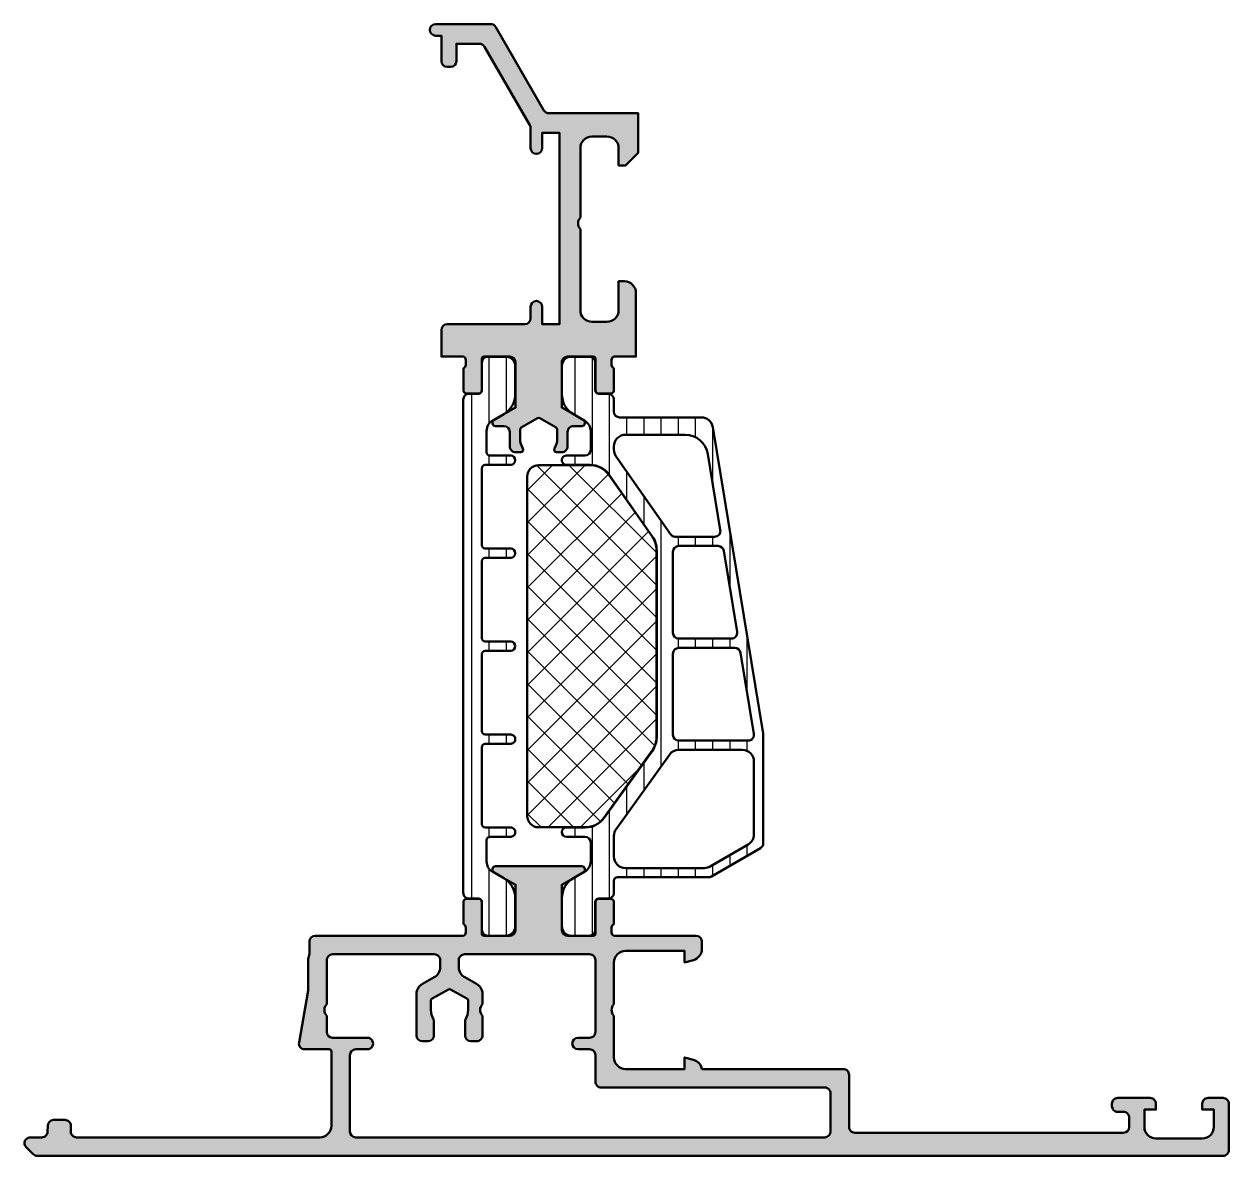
# Model space of a CAD drawing. Extents: x 0 to 104, y 0 to 98.
import ezdxf

# ---------------------------------------------------------------- set-up
doc = ezdxf.new("R2010")
doc.units = 0
for name, color, linetype, lineweight in [('0S-Alu contour', 7, 'Continuous', 50), ('0S-Alu hatch', 252, 'Continuous', 25), ('0S-Plastic contour', 254, 'Continuous', 50), ('0S-Plastic hatch', 253, 'Continuous', 25), ('0S-PT contour', 91, 'Continuous', 50), ('0S-PT hatch', 103, 'Continuous', 25)]:
    doc.layers.add(name, color=color, linetype=linetype, lineweight=lineweight)
pattern_1 = [(90, (0, 0), (-1.4859, 0), [])]

# ---------------------------------------------------------------- blocks, each defined once
blk = doc.blocks.new('467390__687B5E6B_7D4D_4857_8371_F2FE02C28803_')
at = {"layer": '0S-Alu hatch'}
h = blk.add_hatch(color=256, dxfattribs=at)
edge = h.paths.add_edge_path()
edge.add_line((58.49826256493895, 18.49715328431794), (58.49826256493896, 17.86640406094358))
edge.add_ellipse((57.49826256493889, 17.86640406094367), major_axis=(-1.000000000000071, 0), ratio=1, start_angle=105.00000000000259, end_angle=180, ccw=False)
edge.add_line((57.75708161004148, 16.90047823465454), (56.99826256493896, 16.69715328431793))
edge.add_line((56.99826256493896, 16.69715328431793), (56.99826256493896, 17.69715328431793))
edge.add_line((56.99826256493896, 17.69715328431793), (51.89826256493895, 17.69715328431793))
edge.add_arc((51.89826256493893, 16.69715328431796), 0.9999999999999609, 89.99999999999876, 180)
edge.add_line((50.89826256493896, 16.69715328431795), (50.89826256493896, 13.09715328431794))
edge.add_arc((51.42326256493902, 12.59715328431795), 0.725000000000038, 136.3971810273004, 223.6028189727004)
edge.add_line((50.89826256493896, 12.09715328431795), (50.89826256493896, 8.497153284317948))
edge.add_arc((51.89826256493891, 8.497153284317905), 0.9999999999999573, 180, 270.0000000000025)
edge.add_line((51.89826256493896, 7.497153284317947), (56.99826256493896, 7.497153284317939))
edge.add_line((56.99826256493896, 7.497153284317939), (56.99826256493896, 8.497153284317948))
edge.add_line((56.99826256493896, 8.497153284317948), (57.77221346803849, 8.289773764851086))
edge.add_ellipse((57.5133944229358, 7.323847938561906), major_axis=(-1.000000000000154, 0), ratio=1, start_angle=189.9800547679646, end_angle=254.9999999999919, ccw=False)
edge.add_line((58.49826256493892, 7.497153284317932), (70.69826256493894, 7.497153284317939))
edge.add_ellipse((70.69826256493907, 6.99715328431801), major_axis=(-0.499999999999929, 0), ratio=1, start_angle=180, end_angle=270.00000000001467, ccw=False)
edge.add_line((71.198262564939, 6.99715328431801), (71.19826256493894, 2.497153284317943))
edge.add_arc((71.69826256493889, 2.497153284317886), 0.4999999999999432, 180, 270.0000000000065)
edge.add_line((71.69826256493894, 1.997153284317943), (94.89826256493895, 1.997153284317936))
edge.add_arc((94.89826256493893, 2.497153284317967), 0.5000000000000309, 270.0000000000017, 360)
edge.add_line((95.39826256493896, 2.497153284317972), (95.39826256493895, 3.297153284317944))
edge.add_arc((94.89826256493905, 3.297153284318026), 0.4999999999999148, 0, 90.00000000000813)
edge.add_line((94.89826256493897, 3.797153284317944), (94.39826256493896, 3.797153284317944))
edge.add_ellipse((94.39826256493889, 4.297153284317922), major_axis=(-0.4999999999999716, 0), ratio=1, start_angle=0, end_angle=90.00000000000807, ccw=False)
edge.add_line((93.89826256493892, 4.297153284317922), (93.89826256493895, 4.497153284317946))
edge.add_ellipse((94.39826256493896, 4.497153284317925), major_axis=(-0.5000000000000142, 0), ratio=1, start_angle=269.9999999999984, end_angle=360, ccw=False)
edge.add_line((94.39826256493897, 4.997153284317939), (97.19826256493894, 4.997153284317946))
edge.add_ellipse((97.19826256493901, 4.497153284318002), major_axis=(-0.4999999999999441, 0), ratio=1, start_angle=180, end_angle=270.00000000000813, ccw=False)
edge.add_line((97.69826256493899, 4.497153284318002), (97.69826256493896, 3.997153284317939))
edge.add_line((97.69826256493896, 3.997153284317939), (96.69826256493894, 3.997153284317939))
edge.add_line((96.69826256493894, 3.997153284317939), (96.69826256493894, 2.497153284317946))
edge.add_arc((97.69826256493906, 2.497153284318048), 1.000000000000099, 180, 269.9999999999951)
edge.add_line((97.69826256493896, 1.497153284317946), (101.6982625649389, 1.497153284317925))
edge.add_arc((101.6982625649388, 2.497153284318021), 1.000000000000095, 270.0000000000049, 360)
edge.add_line((102.6982625649389, 2.497153284317988), (102.6982625649389, 3.997153284317932))
edge.add_line((102.6982625649389, 3.997153284317932), (101.6982625649389, 3.997153284317939))
edge.add_line((101.6982625649389, 3.997153284317939), (101.6982625649389, 4.497153284317946))
edge.add_ellipse((102.1982625649389, 4.497153284318004), major_axis=(-0.4999999999999716, 0), ratio=1, start_angle=269.9999999999951, end_angle=360, ccw=False)
edge.add_line((102.198262564939, 4.997153284317976), (103.4982625649389, 4.997153284317932))
edge.add_ellipse((103.498262564939, 4.497153284317961), major_axis=(-0.4999999999999645, 0), ratio=1, start_angle=180, end_angle=270.00000000001137, ccw=False)
edge.add_line((103.998262564939, 4.497153284317961), (103.9982625649389, 0.497153284317947))
edge.add_ellipse((103.4982625649389, 0.4971532843179172), major_axis=(-0.4999999999999716, 0), ratio=1, start_angle=89.9999999999983, end_angle=180, ccw=False)
edge.add_line((103.4982625649389, -0.0028467156820544), (1.105369346126835, -0.0028467156820458))
edge.add_ellipse((1.105369346126835, 0.4971532843179418), major_axis=(-0.4999999999999876, 0), ratio=1, start_angle=44.999999999998124, end_angle=90, ccw=False)
edge.add_line((0.7518159555335587, 0.1435998937246884), (0.1518159555335785, 0.743599893724672))
edge.add_ellipse((0.5053693461268552, 1.097153284317947), major_axis=(-0.5000000000000008, 0), ratio=1, start_angle=-90, end_angle=44.999999999999886, ccw=False)
edge.add_line((0.5053693461268551, 1.597153284317948), (1.498262564940304, 1.597153284317948))
edge.add_arc((1.498262564940308, 2.097153284317947), 0.4999999999999993, 269.9999999999996, 360)
edge.add_line((1.998262564940307, 2.097153284317949), (2.002389894305196, 2.597181677074339))
edge.add_ellipse((2.502389894305196, 2.597181677074348), major_axis=(-0.4999999999999956, 0), ratio=1, start_angle=270, end_angle=360, ccw=False)
edge.add_line((2.502389894305196, 3.097181677074344), (3.502389894303831, 3.097181677074338))
edge.add_ellipse((3.502389894303846, 2.597181677074344), major_axis=(-0.4999999999999956, 0), ratio=1, start_angle=180, end_angle=270.00000000000165, ccw=False)
edge.add_line((4.002389894303841, 2.597181677074344), (3.99826256493894, 2.097153284317948))
edge.add_arc((4.498262564938939, 2.097153284317947), 0.4999999999999992, 180, 270.0000000000001)
edge.add_line((4.49826256493894, 1.597153284317948), (25.49826256493894, 1.597153284317944))
edge.add_arc((25.49826256493897, 2.597153284317927), 0.9999999999999823, 269.9999999999986, 360)
edge.add_line((26.49826256493895, 2.597153284317933), (26.49826256493894, 8.99715328431819))
edge.add_arc((26.29826256493896, 8.997153284318207), 0.1999999999999851, 0, 90.00000000000102)
edge.add_line((26.29826256493895, 9.197153284318192), (24.20031000599013, 9.197153284318192))
edge.add_ellipse((24.20031000599013, 9.69715328431819), major_axis=(-0.5, 0), ratio=1, start_angle=-9.999999999996817, end_angle=90, ccw=False)
edge.add_line((23.70790612948402, 9.783977373151629), (24.49826256493893, 14.26631145656624))
edge.add_line((24.49826256493893, 14.26631145656624), (24.49826256493894, 16.99427609185693))
edge.add_ellipse((24.99826256474825, 16.99427609190508), major_axis=(-0.4999999999024532, 0), ratio=1, start_angle=334.1580672323155, end_angle=360, ccw=False)
edge.add_arc((24.09826256778728, 17.43016598587622), 0.4999999971955017, 334.1580671290448, 360)
edge.add_line((24.59826256498278, 17.43016598618897), (24.59826256493894, 18.49715328431793))
edge.add_ellipse((25.09826256493897, 18.49715328431791), major_axis=(-0.5000000000000178, 0), ratio=1, start_angle=270.00000000000165, end_angle=360, ccw=False)
edge.add_line((25.09826256493895, 18.99715328431793), (37.89826256493896, 18.99715328431793))
edge.add_arc((37.7982625649388, 19.27999599679268), 0.3000000000001817, 289.4712206345118, 360)
edge.add_line((38.09826256493898, 19.27999599679266), (38.09826256493895, 19.71431057184332))
edge.add_arc((37.79826256493895, 19.71431057184331), 0.2999999999999971, 0, 70.5287793655075)
edge.add_line((37.89826256493896, 19.99715328431793), (37.89826256493896, 21.89715328431789))
edge.add_ellipse((38.19826256493897, 21.89715328431792), major_axis=(-0.3000000000000256, 0), ratio=1, start_angle=269.99999999999454, end_angle=360, ccw=False)
edge.add_line((38.198262564939, 22.19715328431794), (39.18826256493892, 22.19715328431794))
edge.add_ellipse((39.18826256493884, 21.89715328431785), major_axis=(-0.300000000000086, 0), ratio=1, start_angle=180, end_angle=269.99999999998374, ccw=False)
edge.add_line((39.48826256493892, 21.89715328431785), (39.48826256493897, 19.19715328431793))
edge.add_arc((39.68826256493903, 19.197153284318), 0.2000000000000597, 180, 269.9999999999796)
edge.add_line((39.68826256493895, 18.99715328431794), (41.89826256493895, 18.99715328431793))
edge.add_arc((41.89826256493891, 19.49715328431798), 0.5000000000000498, 270.0000000000049, 360)
edge.add_line((42.39826256493896, 19.49715328431796), (42.39826256493896, 23.39715328431794))
edge.add_line((42.39826256493896, 23.39715328431794), (40.53941683812697, 24.47035836507482))
edge.add_ellipse((40.68057111131499, 24.7148447379419), major_axis=(-0.2823085463760102, 0), ratio=1, start_angle=-89.99999999999852, end_angle=59.999999999996476, ccw=False)
edge.add_line((40.68057111131498, 24.99715328431791), (48.11595401856294, 24.99715328431793))
edge.add_ellipse((48.11595401856293, 24.71484473794192), major_axis=(-0.2823085463760151, 0), ratio=1, start_angle=120.00000000000159, end_angle=269.9999999999985, ccw=False)
edge.add_line((48.25710829175094, 24.47035836507484), (46.39826256493895, 23.39715328431794))
edge.add_line((46.39826256493895, 23.39715328431794), (46.39826256493895, 19.49715328431793))
edge.add_arc((46.89826256493896, 19.49715328431794), 0.5000000000000071, 180, 269.9999999999992)
edge.add_line((46.89826256493895, 18.99715328431793), (49.10826256493895, 18.99715328431793))
edge.add_arc((49.10826256493902, 19.19715328431787), 0.1999999999999389, 269.9999999999796, 360)
edge.add_line((49.30826256493896, 19.19715328431789), (49.30826256493896, 21.89715328431789))
edge.add_ellipse((49.60826256493898, 21.89715328431794), major_axis=(-0.3000000000000184, 0), ratio=1, start_angle=269.9999999999959, end_angle=360, ccw=False)
edge.add_line((49.608262564939, 22.19715328431796), (50.59826256493892, 22.19715328431794))
edge.add_ellipse((50.59826256493886, 21.89715328431788), major_axis=(-0.3000000000000611, 0), ratio=1, start_angle=180, end_angle=269.99999999998914, ccw=False)
edge.add_line((50.89826256493893, 21.89715328431788), (50.89826256493896, 19.99715328431793))
edge.add_arc((50.99826256493895, 19.71431057184332), 0.2999999999999909, 109.4712206344901, 180)
edge.add_line((50.69826256493897, 19.71431057184332), (50.69826256493895, 19.27999599679255))
edge.add_arc((50.99826256493899, 19.27999599679258), 0.3000000000000398, 180, 250.5287793655059)
edge.add_line((50.89826256493896, 18.99715328431793), (57.99826256493896, 18.99715328431793))
edge.add_ellipse((57.99826256493894, 18.49715328431791), major_axis=(-0.5000000000000142, 0), ratio=1, start_angle=180, end_angle=269.99999999999756, ccw=False)
edge = h.paths.add_edge_path()
edge.add_line((47.79826256493895, 10.19715328431818), (48.79826256493895, 10.19715328431818))
edge.add_arc((48.79826256493897, 10.69715328431816), 0.4999999999999858, 269.9999999999984, 360)
edge.add_line((49.29826256493896, 10.69715328431816), (49.29826256493896, 16.8971532940587))
edge.add_arc((48.79826256493899, 16.89715329405873), 0.4999999999999752, 0, 90.00000000000244)
edge.add_line((48.79826256493896, 17.3971532940587), (37.99826256493893, 17.3971532940587))
edge.add_arc((37.9982625649389, 16.89715329405877), 0.4999999999999645, 89.99999999999675, 180)
edge.add_line((37.49826256493893, 16.89715329405877), (37.49826256493893, 16.28695756672007))
edge.add_arc((38.49826256493903, 16.28695756672011), 1.000000000000071, 180, 241.044975628025)
edge.add_line((38.01413964666131, 15.41195756672102), (39.03238548321656, 14.84857911424365))
edge.add_ellipse((38.54826256493914, 13.97357911424466), major_axis=(-0.9999999999998411, 0), ratio=1, start_angle=180, end_angle=241.0449756280372, ccw=False)
edge.add_line((39.54826256493898, 13.97357911424466), (39.54826256493894, 13.09715328431795))
edge.add_arc((40.07326256493889, 12.59715328431796), 0.7249999999999691, 136.3971810272947, 223.6028189727069)
edge.add_line((39.54826256493895, 12.09715328431795), (39.54826256493894, 10.39715328431791))
edge.add_ellipse((39.04826256493897, 10.39715328431787), major_axis=(-0.4999999999999787, 0), ratio=1, start_angle=89.9999999999967, end_angle=180, ccw=False)
edge.add_line((39.04826256493894, 9.897153284317891), (38.54826256493894, 9.89715328431791))
edge.add_ellipse((38.54826256493898, 10.39715328431793), major_axis=(-0.5000000000000266, 0), ratio=1, start_angle=0, end_angle=89.99999999999511, ccw=False)
edge.add_line((38.04826256493895, 10.39715328431793), (38.04826256493894, 11.68200302343773))
edge.add_ellipse((38.24826256495962, 11.68200302342869), major_axis=(-0.2000000000224276, 0), ratio=1, start_angle=329.4415682152925, end_angle=360, ccw=False)
edge.add_arc((36.69826256493636, 12.59715328431796), 1.599999999999475, 329.4415682142394, 360)
edge.add_line((38.29826256493583, 12.59715328431796), (38.29826256493581, 13.42255661507643))
edge.add_arc((38.09826256493622, 13.42255661507451), 0.2000000000001058, 0, 61.04497562744771)
edge.add_line((38.19508714859357, 13.59755661507344), (36.79508714859313, 14.37215328431806))
edge.add_arc((36.69826256493879, 14.19715328431915), 0.1999999999987675, 61.04497562820168, 118.9550243717268)
edge.add_line((36.60143798128461, 14.37215328431829), (35.20143798128399, 13.59755661507262))
edge.add_arc((35.29826256494056, 13.42255661507505), 0.1999999999991004, 118.9550243725438, 180)
edge.add_line((35.09826256494146, 13.42255661507505), (35.09826256494205, 12.59715328431791))
edge.add_arc((36.6982625649415, 12.59715328431794), 1.599999999999437, 180, 210.5584317857444)
edge.add_ellipse((35.14826256488088, 11.68200302342409), major_axis=(-0.2000000000595298, 0), ratio=1, start_angle=180, end_angle=210.5584317805262, ccw=False)
edge.add_line((35.34826256494041, 11.68200302342409), (35.34826256493895, 10.39715328431791))
edge.add_ellipse((34.84826256493892, 10.39715328431794), major_axis=(-0.5000000000000142, 0), ratio=1, start_angle=90.00000000000318, end_angle=180, ccw=False)
edge.add_line((34.84826256493895, 9.897153284317925), (34.34826256493892, 9.89715328431791))
edge.add_ellipse((34.34826256493892, 10.3971532843179), major_axis=(-0.4999999999999947, 0), ratio=1, start_angle=0, end_angle=90, ccw=False)
edge.add_line((33.84826256493893, 10.3971532843179), (33.84826256493892, 13.97357911424459))
edge.add_ellipse((34.84826256493901, 13.97357911424452), major_axis=(-1.000000000000078, 0), ratio=1, start_angle=298.95502437197297, end_angle=360, ccw=False)
edge.add_line((34.36413964666132, 14.84857911424363), (35.38238548321655, 15.41195756672101))
edge.add_arc((34.89826256493897, 16.28695756672005), 0.9999999999999644, 298.9550243719693, 360)
edge.add_line((35.89826256493894, 16.28695756672005), (35.89826256493893, 16.89715329405871))
edge.add_arc((35.39826256493898, 16.89715329405874), 0.4999999999999716, 0, 90.00000000000487)
edge.add_line((35.39826256493893, 17.39715329405871), (26.59826256493892, 17.39715329405871))
edge.add_arc((26.59826256493895, 16.89715329405869), 0.5000000000000214, 90.00000000000325, 180)
edge.add_line((26.09826256493893, 16.89715329405869), (26.09826256494009, 13.09715328431807))
edge.add_arc((26.62326256494082, 12.59715328431808), 0.7250000000005276, 136.3971810273364, 223.6028189726641)
edge.add_line((26.09826256494009, 12.09715328431808), (26.09826256493892, 10.69715328431818))
edge.add_arc((26.59826256493895, 10.69715328431819), 0.500000000000016, 180, 269.9999999999968)
edge.add_line((26.59826256493892, 10.19715328431818), (29.59826256493882, 10.19715328431818))
edge.add_ellipse((29.59826256493808, 9.697153284318185), major_axis=(-0.4999999999999912, 0), ratio=1, start_angle=89.99999999991371, end_angle=269.9999999999153, ccw=False)
edge.add_line((29.59826256493733, 9.197153284318196), (28.59826256493894, 9.197153284318185))
edge.add_arc((28.59826256493895, 8.697153284318185), 0.4999999999999965, 90.0000000000016, 180)
edge.add_line((28.09826256493895, 8.697153284318185), (28.09826256493894, 2.097153284317912))
edge.add_arc((28.59826256493895, 2.097153284317911), 0.4999999999999987, 180, 269.9999999999984)
edge.add_line((28.59826256493894, 1.597153284317912), (69.09826256493895, 1.597153284317916))
edge.add_arc((69.09826256493893, 2.097153284317951), 0.5, 270.0000000000017, 360)
edge.add_line((69.59826256493893, 2.097153284317951), (69.59826256493893, 5.397153284317931))
edge.add_arc((69.09826256493896, 5.397153284317936), 0.4999999999999947, 0, 90.0000000000016)
edge.add_line((69.09826256493895, 5.897153284317931), (49.79826256493896, 5.897153284317938))
edge.add_ellipse((49.79826256493891, 6.397153284317904), major_axis=(-0.4999999999999663, 0), ratio=1, start_angle=0, end_angle=90.00000000000489, ccw=False)
edge.add_line((49.29826256493895, 6.397153284317904), (49.29826256493896, 8.697153284318178))
edge.add_arc((48.79826256493898, 8.697153284318201), 0.4999999999999769, 0, 90.0000000000016)
edge.add_line((48.79826256493896, 9.197153284318178), (47.79826256493895, 9.197153284318178))
edge.add_ellipse((47.79826256493896, 9.697153284318173), major_axis=(-0.4999999999999947, 0), ratio=1, start_angle=-89.9999999999992, end_angle=89.9999999999992, ccw=False)
at = {"layer": '0S-Alu contour', "color": 7}
for points in [[(40.68057111131498, 24.99715328431791), (48.11595401856294, 24.99715328431793)], [(42.39826256493896, 19.49715328431796), (42.39826256493896, 23.39715328431794), (40.53941683812697, 24.47035836507482)], [(48.25710829175094, 24.47035836507484), (46.39826256493895, 23.39715328431794), (46.39826256493895, 19.49715328431793)], [(37.89826256493896, 19.99715328431793), (37.89826256493896, 21.89715328431789)], [(38.198262564939, 22.19715328431794), (39.18826256493892, 22.19715328431794)], [(39.48826256493892, 21.89715328431785), (39.48826256493897, 19.19715328431793)], [(49.30826256493896, 19.19715328431789), (49.30826256493896, 21.89715328431789)], [(49.608262564939, 22.19715328431796), (50.59826256493892, 22.19715328431794)], [(50.89826256493893, 21.89715328431788), (50.89826256493896, 19.99715328431793)], [(25.09826256493895, 18.99715328431793), (37.89826256493896, 18.99715328431793)], [(38.09826256493898, 19.27999599679266), (38.09826256493895, 19.71431057184332)], [(39.68826256493895, 18.99715328431794), (41.89826256493895, 18.99715328431793)], [(46.89826256493895, 18.99715328431793), (49.10826256493895, 18.99715328431793)], [(50.69826256493897, 19.71431057184332), (50.69826256493895, 19.27999599679255)], [(50.89826256493896, 18.99715328431793), (57.99826256493896, 18.99715328431793)], [(24.59826256498278, 17.43016598618897), (24.59826256493894, 18.49715328431793)], [(57.75708161004148, 16.90047823465454), (56.99826256493896, 16.69715328431793), (56.99826256493896, 17.69715328431793), (51.89826256493895, 17.69715328431793)], [(58.49826256493895, 18.49715328431794), (58.49826256493896, 17.86640406094358)], [(23.70790612948402, 9.783977373151629), (24.49826256493893, 14.26631145656624), (24.49826256493894, 16.99427609185693)], [(26.09826256493893, 16.89715329405869), (26.09826256494009, 13.09715328431807)], [(35.39826256493893, 17.39715329405871), (26.59826256493892, 17.39715329405871)], [(35.89826256493894, 16.28695756672005), (35.89826256493893, 16.89715329405871)], [(37.49826256493893, 16.89715329405877), (37.49826256493893, 16.28695756672007)], [(48.79826256493896, 17.3971532940587), (37.99826256493893, 17.3971532940587)], [(49.29826256493896, 10.69715328431816), (49.29826256493896, 16.8971532940587)], [(50.89826256493896, 16.69715328431795), (50.89826256493896, 13.09715328431794)], [(34.36413964666132, 14.84857911424363), (35.38238548321655, 15.41195756672101)], [(38.01413964666131, 15.41195756672102), (39.03238548321656, 14.84857911424365)], [(33.84826256493893, 10.3971532843179), (33.84826256493892, 13.97357911424459)], [(36.60143798128461, 14.37215328431829), (35.20143798128399, 13.59755661507262)], [(38.19508714859357, 13.59755661507344), (36.79508714859313, 14.37215328431806)], [(39.54826256493898, 13.97357911424466), (39.54826256493894, 13.09715328431795)], [(35.09826256494146, 13.42255661507505), (35.09826256494205, 12.59715328431791)], [(38.29826256493583, 12.59715328431796), (38.29826256493581, 13.42255661507643)], [(26.09826256494009, 12.09715328431808), (26.09826256493892, 10.69715328431818)], [(35.34826256494041, 11.68200302342409), (35.34826256493895, 10.39715328431791)], [(38.04826256493895, 10.39715328431793), (38.04826256493894, 11.68200302343773)], [(39.54826256493895, 12.09715328431795), (39.54826256493894, 10.39715328431791)], [(50.89826256493896, 12.09715328431795), (50.89826256493896, 8.497153284317948)], [(26.59826256493892, 10.19715328431818), (29.59826256493882, 10.19715328431818)], [(34.84826256493895, 9.897153284317925), (34.34826256493892, 9.89715328431791)], [(39.04826256493894, 9.897153284317891), (38.54826256493894, 9.89715328431791)], [(47.79826256493895, 10.19715328431818), (48.79826256493895, 10.19715328431818)], [(26.29826256493895, 9.197153284318192), (24.20031000599013, 9.197153284318192)], [(26.49826256493895, 2.597153284317933), (26.49826256493894, 8.99715328431819)], [(28.09826256493895, 8.697153284318185), (28.09826256493894, 2.097153284317912)], [(29.59826256493733, 9.197153284318196), (28.59826256493894, 9.197153284318185)], [(48.79826256493896, 9.197153284318178), (47.79826256493895, 9.197153284318178)], [(49.29826256493895, 6.397153284317904), (49.29826256493896, 8.697153284318178)], [(51.89826256493896, 7.497153284317947), (56.99826256493896, 7.497153284317939), (56.99826256493896, 8.497153284317948), (57.77221346803849, 8.289773764851086)], [(58.49826256493892, 7.497153284317932), (70.69826256493894, 7.497153284317939)], [(71.198262564939, 6.99715328431801), (71.19826256493894, 2.497153284317943)], [(69.09826256493895, 5.897153284317931), (49.79826256493896, 5.897153284317938)], [(69.59826256493893, 2.097153284317951), (69.59826256493893, 5.397153284317931)], [(93.89826256493892, 4.297153284317922), (93.89826256493895, 4.497153284317946)], [(94.39826256493897, 4.997153284317939), (97.19826256493894, 4.997153284317946)], [(97.69826256493899, 4.497153284318002), (97.69826256493896, 3.997153284317939), (96.69826256493894, 3.997153284317939), (96.69826256493894, 2.497153284317946)], [(102.6982625649389, 2.497153284317988), (102.6982625649389, 3.997153284317932), (101.6982625649389, 3.997153284317939), (101.6982625649389, 4.497153284317946)], [(102.198262564939, 4.997153284317976), (103.4982625649389, 4.997153284317932)], [(103.998262564939, 4.497153284317961), (103.9982625649389, 0.4971532843179471)], [(94.89826256493897, 3.797153284317944), (94.39826256493896, 3.797153284317944)], [(95.39826256493896, 2.497153284317972), (95.39826256493895, 3.297153284317944)], [(1.998262564940307, 2.097153284317949), (2.002389894305196, 2.597181677074339)], [(2.502389894305196, 3.097181677074344), (3.502389894303831, 3.097181677074338)], [(4.002389894303841, 2.597181677074344), (3.99826256493894, 2.097153284317948)], [(0.5053693461268551, 1.597153284317948), (1.498262564940304, 1.597153284317948)], [(4.49826256493894, 1.597153284317948), (25.49826256493894, 1.597153284317944)], [(28.59826256493894, 1.597153284317912), (69.09826256493895, 1.597153284317916)], [(71.69826256493894, 1.997153284317943), (94.89826256493895, 1.997153284317936)], [(97.69826256493896, 1.497153284317946), (101.6982625649389, 1.497153284317925)], [(0.7518159555335587, 0.1435998937246884), (0.1518159555335785, 0.743599893724672)], [(103.4982625649389, -0.0028467156820544), (1.105369346126835, -0.0028467156820458)]]:
    blk.add_lwpolyline(points, dxfattribs=at)
at = {"layer": '0S-Alu contour', "color": 7, "extrusion": (0, 0, -1)}
for centre, radius, start, end in [((-40.68057111131499, 24.7148447379419), 0.2823085463760102, 300.0000000000035, 89.99999999999856), ((-48.11595401856293, 24.71484473794192), 0.2823085463760151, 90.00000000000146, 239.9999999999984), ((-38.19826256493897, 21.89715328431792), 0.3000000000000256, 0, 90.00000000000543), ((-39.18826256493884, 21.89715328431785), 0.300000000000086, 90.00000000001629, 180), ((-49.60826256493898, 21.89715328431794), 0.3000000000000185, 0, 90.00000000000406), ((-50.59826256493886, 21.89715328431788), 0.3000000000000611, 90.00000000001087, 180), ((-25.09826256493897, 18.49715328431791), 0.5000000000000178, 0, 89.99999999999837), ((-57.99826256493894, 18.49715328431791), 0.5000000000000142, 90.00000000000244, 180), ((-57.49826256493889, 17.86640406094367), 1.000000000000071, 180, 254.9999999999974), ((-24.99826256474825, 16.99427609190508), 0.4999999999024532, 0, 25.84193276768453), ((-34.84826256493901, 13.97357911424452), 1.000000000000078, 0, 61.04497562802706), ((-38.54826256493914, 13.97357911424466), 0.9999999999998411, 118.9550243719628, 180), ((-35.14826256488088, 11.68200302342409), 0.2000000000595298, 149.4415682194738, 180), ((-38.24826256495962, 11.68200302342869), 0.2000000000224276, 0, 30.5584317847075), ((-24.20031000599013, 9.69715328431819), 0.5, 270, 9.999999999996826), ((-29.59826256493808, 9.697153284318185), 0.4999999999999912, 90.00000000008467, 270.0000000000863), ((-34.34826256493892, 10.3971532843179), 0.4999999999999947, 270, 0), ((-34.84826256493892, 10.39715328431794), 0.5000000000000142, 180, 269.9999999999968), ((-38.54826256493898, 10.39715328431793), 0.5000000000000266, 270.0000000000049, 0), ((-39.04826256493897, 10.39715328431787), 0.4999999999999787, 180, 270.0000000000033), ((-47.79826256493896, 9.697153284318173), 0.4999999999999947, 270.0000000000008, 89.9999999999992), ((-57.5133944229358, 7.323847938561906), 1.000000000000154, 105.0000000000081, 170.0199452320354), ((-70.69826256493907, 6.99715328431801), 0.499999999999929, 89.99999999998533, 180), ((-49.79826256493891, 6.397153284317904), 0.4999999999999663, 269.9999999999951, 0), ((-94.39826256493896, 4.497153284317925), 0.5000000000000142, 0, 90.0000000000016), ((-94.39826256493889, 4.297153284317922), 0.4999999999999716, 269.9999999999919, 0), ((-97.19826256493901, 4.497153284318002), 0.4999999999999441, 89.99999999999186, 180), ((-102.1982625649389, 4.497153284318004), 0.4999999999999716, 0, 90.00000000000487), ((-103.498262564939, 4.497153284317961), 0.4999999999999645, 89.99999999998862, 180), ((-2.502389894305196, 2.597181677074348), 0.4999999999999956, 0, 90), ((-3.502389894303846, 2.597181677074344), 0.4999999999999956, 89.99999999999837, 180), ((-0.5053693461268552, 1.097153284317947), 0.5000000000000008, 315.0000000000001, 89.99999999999999), ((-1.105369346126835, 0.4971532843179418), 0.4999999999999876, 270, 315.0000000000019), ((-103.4982625649389, 0.4971532843179172), 0.4999999999999716, 180, 270.0000000000017)]:
    blk.add_arc(centre, radius, start, end, dxfattribs=at)
at = {"layer": '0S-Alu contour', "color": 7}
for centre, radius, start, end in [((37.79826256493895, 19.71431057184331), 0.2999999999999971, 0, 70.5287793655075), ((50.99826256493895, 19.71431057184332), 0.2999999999999909, 109.4712206344901, 180), ((37.7982625649388, 19.27999599679268), 0.3000000000001817, 289.4712206345118, 0), ((39.68826256493903, 19.197153284318), 0.2000000000000597, 180, 269.9999999999796), ((41.89826256493891, 19.49715328431798), 0.5000000000000498, 270.0000000000049, 0), ((46.89826256493896, 19.49715328431794), 0.5000000000000071, 180, 269.9999999999992), ((49.10826256493902, 19.19715328431787), 0.1999999999999389, 269.9999999999796, 0), ((50.99826256493899, 19.27999599679258), 0.3000000000000398, 180, 250.5287793655059), ((51.89826256493893, 16.69715328431796), 0.9999999999999609, 89.99999999999876, 180), ((24.09826256778728, 17.43016598587622), 0.4999999971955017, 334.1580671290448, 0), ((26.59826256493895, 16.89715329405869), 0.5000000000000214, 90.00000000000325, 180), ((35.39826256493898, 16.89715329405874), 0.4999999999999716, 0, 90.00000000000487), ((37.9982625649389, 16.89715329405877), 0.4999999999999645, 89.99999999999675, 180), ((48.79826256493899, 16.89715329405873), 0.4999999999999752, 0, 90.00000000000244), ((34.89826256493897, 16.28695756672005), 0.9999999999999644, 298.9550243719693, 0), ((38.49826256493903, 16.28695756672011), 1.000000000000071, 180, 241.044975628025), ((35.29826256494056, 13.42255661507505), 0.1999999999991004, 118.9550243725438, 180), ((36.69826256493879, 14.19715328431915), 0.1999999999987675, 61.04497562820168, 118.9550243717268), ((38.09826256493622, 13.42255661507451), 0.2000000000001058, 0, 61.04497562744771), ((26.62326256494082, 12.59715328431808), 0.7250000000005276, 136.3971810273364, 223.6028189726641), ((36.6982625649415, 12.59715328431794), 1.599999999999437, 180, 210.5584317857444), ((36.69826256493636, 12.59715328431796), 1.599999999999475, 329.4415682142394, 0), ((40.07326256493889, 12.59715328431796), 0.7249999999999691, 136.3971810272947, 223.6028189727069), ((51.42326256493902, 12.59715328431795), 0.725000000000038, 136.3971810273004, 223.6028189727004), ((26.59826256493895, 10.69715328431819), 0.500000000000016, 180, 269.9999999999968), ((48.79826256493897, 10.69715328431816), 0.4999999999999858, 269.9999999999984, 0), ((26.29826256493896, 8.997153284318207), 0.1999999999999851, 0, 90.00000000000102), ((28.59826256493895, 8.697153284318185), 0.4999999999999965, 90.0000000000016, 180), ((48.79826256493898, 8.697153284318201), 0.4999999999999769, 0, 90.0000000000016), ((51.89826256493891, 8.497153284317905), 0.9999999999999573, 180, 270.0000000000025), ((69.09826256493896, 5.397153284317936), 0.4999999999999947, 0, 90.0000000000016), ((94.89826256493905, 3.297153284318026), 0.4999999999999148, 0, 90.00000000000813), ((1.498262564940308, 2.097153284317947), 0.4999999999999993, 269.9999999999996, 0), ((4.498262564938939, 2.097153284317947), 0.4999999999999992, 180, 270.0000000000001), ((25.49826256493897, 2.597153284317927), 0.9999999999999823, 269.9999999999986, 0), ((28.59826256493895, 2.097153284317911), 0.4999999999999987, 180, 269.9999999999984), ((69.09826256493893, 2.097153284317951), 0.5, 270.0000000000017, 0), ((71.69826256493889, 2.497153284317886), 0.4999999999999432, 180, 270.0000000000065), ((94.89826256493893, 2.497153284317967), 0.5000000000000309, 270.0000000000017, 0), ((97.69826256493906, 2.497153284318048), 1.000000000000099, 180, 269.9999999999951), ((101.6982625649388, 2.497153284318021), 1.000000000000095, 270.0000000000049, 0)]:
    blk.add_arc(centre, radius, start, end, dxfattribs=at)
blk = doc.blocks.new('284689__0B638866_A181_42EA_9464_719DD7A6F18A___57D458C0_427C_4574_9FEE_48427E4EF2F1_')
at = {"layer": '0S-Plastic hatch'}
h = blk.add_hatch(dxfattribs=at)
h.set_pattern_fill('ANSI31', color=256, scale=0.4680000000000001, angle=45, style=0)
h.set_pattern_definition(pattern_1)
edge = h.paths.add_edge_path()
edge.add_arc((58.44282989229744, 62.7471529568581), 1.000000000000095, 9.360190801912953, 89.99999999999837)
edge.add_line((58.44282989229747, 63.74715295685819), (51.3914889956091, 63.7471529568582))
edge.add_ellipse((51.39148899560913, 64.24715295685823), major_axis=(-0.5000000000000285, 0), ratio=1, start_angle=0, end_angle=89.9999999999967, ccw=False)
edge.add_line((50.8914889956091, 64.24715295685823), (50.8914889956091, 65.28503176517594))
edge.add_arc((50.39147744500499, 65.28709258284881), 0.5000157974574516, 359.7638544824121, 449.9999999999902)
edge.add_line((50.39147744500507, 65.78710838030626), (49.58146899930869, 65.78710838030626))
edge.add_ellipse((49.58146899930857, 66.0871083803063), major_axis=(-0.300000000000054, 0), ratio=1, start_angle=-0.0012329561578781068, end_angle=90.00000000002308, ccw=False)
edge.add_line((49.28146899937797, 66.08711483604968), (49.28152042948118, 68.48709762073422))
edge.add_arc((48.78152042959684, 68.48710838030615), 0.5000000000001062, 359.9987670438421, 449.9999999999919)
edge.add_line((48.78152042959691, 68.98710838030627), (47.20142539346794, 68.98710838030625))
edge.add_arc((47.20142539346792, 68.1871083803061), 0.8000000000001534, 89.99999999999797, 180)
edge.add_line((46.40142539346777, 68.1871083803061), (46.40142539346777, 65.75498643482852))
edge.add_arc((48.40142539346764, 65.75498643482868), 1.999999999999872, 180, 239.9998056125956)
edge.add_line((47.40141951714428, 64.02293901997011), (48.39149193377106, 63.45131596501256))
edge.add_ellipse((47.8914889956092, 62.58529225758329), major_axis=(-1.00000000000001, 0), ratio=1, start_angle=180, end_angle=239.99980561258678, ccw=False)
edge.add_line((48.89148899560922, 62.5852922575833), (48.89148899560922, 60.94715295685926))
edge.add_ellipse((48.39148899560921, 60.94715295685926), major_axis=(-0.5, 0), ratio=1, start_angle=90.00000000013029, end_angle=180, ccw=False)
edge.add_line((48.39148899561035, 60.44715295685926), (46.79148899560797, 60.44715295685699))
edge.add_arc((46.79148899560791, 60.04715295685701), 0.3999999999999772, 89.99999999999186, 269.9999999999919)
edge.add_line((46.79148899560785, 59.64715295685703), (48.84147800844925, 59.64715295685704))
edge.add_ellipse((48.84147800844927, 57.64715295685706), major_axis=(-1.999999999999978, 0), ratio=1, start_angle=214.9999999999995, end_angle=270.0000000000004, ccw=False)
edge.add_line((50.47978209702725, 58.79430582955913), (54.2297930841871, 53.43873511298578))
edge.add_ellipse((52.59148899560898, 52.2915822402836), major_axis=(-2.000000000000173, 0), ratio=1, start_angle=180, end_angle=215.0000000000001, ccw=False)
edge.add_line((54.59148899560915, 52.2915822402836), (54.59148899560915, 36.14172185712874))
edge.add_ellipse((52.59148899560901, 36.14172185712874), major_axis=(-2.000000000000142, 0), ratio=1, start_angle=144.3099401749861, end_angle=180, ccw=False)
edge.add_line((54.21585850065704, 34.97492122674213), (50.05356253004212, 29.18035232647428))
edge.add_ellipse((48.42919302499417, 30.34715295686081), major_axis=(-2.000000000000034, 0), ratio=1, start_angle=90.00000000010522, end_angle=144.3099401749866, ccw=False)
edge.add_line((48.42919302499784, 28.34715295686078), (46.79148899560933, 28.3471529568589))
edge.add_arc((46.79148899560931, 27.94715295685881), 0.400000000000091, 89.99999999999594, 269.9999999999959)
edge.add_line((46.79148899560927, 27.54715295685872), (48.39148899560986, 27.54715295685757))
edge.add_ellipse((48.39148899560929, 27.04715295685757), major_axis=(-0.4999999999999965, 0), ratio=1, start_angle=180, end_angle=269.99999999993486, ccw=False)
edge.add_line((48.89148899560929, 27.04715295685757), (48.89148899560911, 25.40892450302903))
edge.add_ellipse((47.89148899560912, 25.40892450302913), major_axis=(-0.9999999999999786, 0), ratio=1, start_angle=120.00019438741191, end_angle=180, ccw=False)
edge.add_line((48.39149193377094, 24.54290079559988), (47.40141951714429, 23.97127774064239))
edge.add_arc((48.40142539346764, 22.23923032578382), 1.999999999999874, 120.0001943874041, 180)
edge.add_line((46.40142539346777, 22.23923032578382), (46.40142539346777, 19.8071083803064))
edge.add_arc((47.20142539346793, 19.80710838030643), 0.8000000000001605, 180, 270.0000000000015)
edge.add_line((47.20142539346794, 19.00710838030627), (48.78152042959692, 19.00710838030625))
edge.add_arc((48.78152042959684, 19.50710838030636), 0.5000000000001102, 270.000000000009, 360.0012329561579)
edge.add_line((49.28152042948119, 19.5071191398786), (49.28146899937797, 21.90710192456323))
edge.add_ellipse((49.58146899930858, 21.90710838030617), major_axis=(-0.3000000000000666, 0), ratio=1, start_angle=-90.00000000002171, end_angle=0.0012329561578781068, ccw=False)
edge.add_line((49.5814689993087, 22.20710838030624), (50.39147744500507, 22.20710838030624))
edge.add_arc((50.39147744500499, 22.70712417776369), 0.5000157974574542, 270.0000000000098, 360.2361455175879)
edge.add_line((50.8914889956091, 22.70918499543655), (50.8914889956091, 23.74715295685826))
edge.add_ellipse((51.19148899560905, 23.7471529568582), major_axis=(-0.2999999999999474, 0), ratio=1, start_angle=269.9999999999959, end_angle=360, ccw=False)
edge.add_line((51.19148899560908, 24.04715295685816), (59.0575143993933, 24.04715295685816))
edge.add_arc((59.05751439939354, 24.54715295685808), 0.4999999999999219, 269.9999999999723, 299.999999999963)
edge.add_line((59.30751439939323, 24.11414025496577), (63.54148899560903, 26.55862662783292))
edge.add_arc((63.29148899560929, 26.99163932972504), 0.4999999999997834, 299.9999999999795, 360)
edge.add_line((63.79148899560908, 26.99163932972504), (63.79148899560908, 36.44715295685904))
edge.add_line((63.79148899560908, 36.44715295685904), (59.4295152948984, 62.90979340783628))
edge = h.paths.add_edge_path()
edge.add_line((56.5044260872157, 35.04715295685832), (61.99148899560906, 35.04715295685815))
edge.add_ellipse((61.99148899560911, 34.04715295685818), major_axis=(-0.9999999999999573, 0), ratio=1, start_angle=180, end_angle=270.00000000000244, ccw=False)
edge.add_line((62.99148899560907, 34.04715295685825), (62.99148899560912, 27.74219467967194))
edge.add_ellipse((61.99148899560897, 27.74219467967194), major_axis=(-1.000000000000148, 0), ratio=1, start_angle=119.9999999999942, end_angle=180, ccw=False)
edge.add_line((62.49148899560896, 26.87616927588732), (59.20918044923336, 24.98112755307392))
edge.add_ellipse((58.70918044923257, 25.84715295685861), major_axis=(-1.000000000000614, 0), ratio=1, start_angle=90.00000000003132, end_angle=120.0000000000318, ccw=False)
edge.add_line((58.70918044923312, 24.847152956858), (51.89148899560912, 24.84715295685811))
edge.add_ellipse((51.89148899560916, 25.84715295685818), major_axis=(-1.000000000000063, 0), ratio=1, start_angle=0, end_angle=89.9999999999971, ccw=False)
edge.add_line((50.8914889956091, 25.84715295685823), (50.8914889956091, 27.62522092736674))
edge.add_ellipse((51.89148899560911, 27.62522092736674), major_axis=(-1.000000000000007, 0), ratio=1, start_angle=324.30994017498597, end_angle=360, ccw=False)
edge.add_line((51.07930424308515, 28.20862124256001), (55.69224133469171, 34.63055327205158))
edge.add_ellipse((56.50442608721567, 34.04715295685833), major_axis=(-0.9999999999999928, 0), ratio=1, start_angle=269.9999999999984, end_angle=324.30994017498654, ccw=False)
edge = h.paths.add_edge_path()
edge.add_line((51.89148899560922, 62.24715295685808), (57.03062812172123, 62.24715295685808))
edge.add_ellipse((57.03062812172135, 60.24715295685815), major_axis=(-1.999999999999927, 0), ratio=1, start_angle=189.3601908019196, end_angle=270.00000000000364, ccw=False)
edge.add_line((59.00399892692297, 60.57243385881469), (60.08267376370358, 54.02847318234737))
edge.add_ellipse((59.58933106240317, 53.94715295685827), major_axis=(-0.4999999999999929, 0), ratio=1, start_angle=90.0000000000008, end_angle=189.3601908019165, ccw=False)
edge.add_line((59.58933106240317, 53.44715295685827), (56.19326679599413, 53.44715295685817))
edge.add_ellipse((56.19326679599411, 53.94715295685818), major_axis=(-0.5000000000000111, 0), ratio=1, start_angle=35.000000000001194, end_angle=90.00000000000159, ccw=False)
edge.add_line((55.78369077384961, 53.66036473868264), (51.07233695132009, 60.38887530938489))
edge.add_ellipse((51.89148899560921, 60.96245174573594), major_axis=(-1.000000000000106, 0), ratio=1, start_angle=0, end_angle=34.99999999999591, ccw=False)
edge.add_line((50.8914889956091, 60.96245174573601), (50.8914889956091, 61.24715295685808))
edge.add_ellipse((51.8914889956091, 61.24715295685808), major_axis=(-1, 0), ratio=1, start_angle=269.9999999999935, end_angle=360, ccw=False)
edge = h.paths.add_edge_path()
edge.add_ellipse((61.33658380965574, 43.34715295685821), major_axis=(-0.5000000000000048, 0), ratio=1, start_angle=189.360190801913, end_angle=269.9999999999992, ccw=False)
edge.add_line((61.82992651095617, 43.4284731823473), (62.9837726648023, 36.4284731823472))
edge.add_ellipse((62.49042996350191, 36.34715295685806), major_axis=(-0.4999999999999574, 0), ratio=1, start_angle=90.00000000000648, end_angle=189.3601908019205, ccw=False)
edge.add_line((62.49042996350198, 35.84715295685811), (56.49148899560913, 35.84715295685827))
edge.add_ellipse((56.49148899560914, 36.34715295685827), major_axis=(-0.4999999999999929, 0), ratio=1, start_angle=0, end_angle=89.9999999999983, ccw=False)
edge.add_line((55.99148899560915, 36.34715295685828), (55.99148899560915, 43.34715295685822))
edge.add_ellipse((56.49148899560915, 43.34715295685822), major_axis=(-0.4999999999999929, 0), ratio=1, start_angle=270.0000000000008, end_angle=360, ccw=False)
edge.add_line((56.49148899560914, 43.84715295685821), (61.33658380965575, 43.84715295685821))
edge = h.paths.add_edge_path()
edge.add_line((56.49148899560914, 52.6471529568581), (59.88603435910636, 52.6471529568582))
edge.add_ellipse((59.88603435910637, 52.1471529568582), major_axis=(-0.4999999999999967, 0), ratio=1, start_angle=189.3601908019123, end_angle=270.00000000000165, ccw=False)
edge.add_line((60.3793770604068, 52.22847318234727), (61.53322321425287, 45.22847318234724))
edge.add_ellipse((61.03988051295244, 45.14715295685816), major_axis=(-0.5, 0), ratio=1, start_angle=90.0000000000008, end_angle=189.3601908019131, ccw=False)
edge.add_line((61.03988051295245, 44.64715295685816), (56.49148899560915, 44.64715295685816))
edge.add_ellipse((56.49148899560915, 45.14715295685816), major_axis=(-0.5000000000000071, 0), ratio=1, start_angle=0, end_angle=90, ccw=False)
edge.add_line((55.99148899560915, 45.14715295685816), (55.99148899560915, 52.1471529568581))
edge.add_ellipse((56.49148899560915, 52.1471529568581), major_axis=(-0.5000000000000071, 0), ratio=1, start_angle=270.00000000000165, end_angle=360, ccw=False)
at = {"layer": '0S-Alu contour', "color": 7}
for points in [[(51.89148899560922, 62.24715295685808), (57.03062812172123, 62.24715295685808)], [(50.8914889956091, 60.96245174573601), (50.8914889956091, 61.24715295685808)], [(55.78369077384961, 53.66036473868264), (51.07233695132009, 60.38887530938489)], [(59.00399892692297, 60.57243385881469), (60.08267376370358, 54.02847318234737)], [(59.58933106240317, 53.44715295685827), (56.19326679599413, 53.44715295685817)], [(55.99148899560915, 45.14715295685816), (55.99148899560915, 52.1471529568581)], [(56.49148899560914, 52.6471529568581), (59.88603435910636, 52.6471529568582)], [(60.3793770604068, 52.22847318234727), (61.53322321425287, 45.22847318234724)], [(61.03988051295245, 44.64715295685816), (56.49148899560915, 44.64715295685816)], [(56.49148899560914, 43.84715295685821), (61.33658380965575, 43.84715295685821)], [(55.99148899560915, 36.34715295685828), (55.99148899560915, 43.34715295685822)], [(61.82992651095617, 43.4284731823473), (62.9837726648023, 36.4284731823472)], [(62.49042996350198, 35.84715295685811), (56.49148899560913, 35.84715295685827)], [(51.07930424308515, 28.20862124256001), (55.69224133469171, 34.63055327205158)], [(56.5044260872157, 35.04715295685832), (61.99148899560906, 35.04715295685815)], [(62.99148899560907, 34.04715295685825), (62.99148899560912, 27.74219467967194)], [(50.8914889956091, 25.84715295685823), (50.8914889956091, 27.62522092736674)], [(62.49148899560896, 26.87616927588732), (59.20918044923336, 24.98112755307392)], [(58.70918044923312, 24.847152956858), (51.89148899560912, 24.84715295685811)]]:
    blk.add_lwpolyline(points, dxfattribs=at)
at = {"layer": '0S-Alu contour', "color": 7, "extrusion": (0, 0, -1)}
for centre, radius, start, end in [((-51.8914889956091, 61.24715295685808), 1, 0, 90.00000000000651), ((-57.03062812172135, 60.24715295685815), 1.999999999999927, 89.99999999999633, 170.6398091980804), ((-51.89148899560921, 60.96245174573594), 1.000000000000106, 325.0000000000041, 0), ((-56.19326679599411, 53.94715295685818), 0.5000000000000111, 269.9999999999984, 324.9999999999988), ((-59.58933106240317, 53.94715295685827), 0.4999999999999929, 170.6398091980835, 269.9999999999992), ((-56.49148899560915, 52.1471529568581), 0.5000000000000071, 0, 89.99999999999837), ((-59.88603435910637, 52.1471529568582), 0.4999999999999967, 89.99999999999837, 170.6398091980877), ((-56.49148899560915, 45.14715295685816), 0.5000000000000071, 270, 0), ((-61.03988051295244, 45.14715295685816), 0.5, 170.6398091980869, 269.9999999999992), ((-56.49148899560915, 43.34715295685822), 0.4999999999999929, 0, 89.9999999999992), ((-61.33658380965574, 43.34715295685821), 0.5000000000000048, 90.00000000000081, 170.639809198087), ((-62.49042996350191, 36.34715295685806), 0.4999999999999574, 170.6398091980795, 269.9999999999935), ((-56.49148899560914, 36.34715295685827), 0.4999999999999929, 270.0000000000017, 0), ((-56.50442608721567, 34.04715295685833), 0.9999999999999928, 35.69005982501346, 90.0000000000016), ((-61.99148899560911, 34.04715295685818), 0.9999999999999573, 89.99999999999756, 180), ((-51.89148899560911, 27.62522092736674), 1.000000000000007, 0, 35.69005982501403), ((-61.99148899560897, 27.74219467967194), 1.000000000000148, 180, 240.0000000000058), ((-51.89148899560916, 25.84715295685818), 1.000000000000063, 270.0000000000029, 0), ((-58.70918044923257, 25.84715295685861), 1.000000000000614, 239.9999999999682, 269.9999999999687)]:
    blk.add_arc(centre, radius, start, end, dxfattribs=at)
at = {"layer": '0S-Plastic contour', "color": 7}
for points in [[(48.78152042959691, 68.98710838030627), (47.20142539346794, 68.98710838030625)], [(46.40142539346777, 68.1871083803061), (46.40142539346777, 65.75498643482852)], [(49.28146899937797, 66.08711483604968), (49.28152042948118, 68.48709762073422)], [(50.39147744500507, 65.78710838030626), (49.58146899930869, 65.78710838030626)], [(50.8914889956091, 64.24715295685823), (50.8914889956091, 65.28503176517594)], [(47.40141951714428, 64.02293901997011), (48.39149193377106, 63.45131596501256)], [(58.44282989229747, 63.74715295685819), (51.3914889956091, 63.7471529568582)], [(48.89148899560922, 62.5852922575833), (48.89148899560922, 60.94715295685926)], [(63.79148899560908, 26.99163932972504), (63.79148899560908, 36.44715295685904), (59.4295152948984, 62.90979340783628)], [(48.39148899561035, 60.44715295685926), (46.79148899560797, 60.44715295685699)], [(46.79148899560785, 59.64715295685703), (48.84147800844925, 59.64715295685704)], [(50.47978209702725, 58.79430582955913), (54.2297930841871, 53.43873511298578)], [(54.59148899560915, 52.2915822402836), (54.59148899560915, 36.14172185712874)], [(54.21585850065704, 34.97492122674213), (50.05356253004212, 29.18035232647428)], [(48.42919302499784, 28.34715295686078), (46.79148899560933, 28.3471529568589)], [(46.79148899560927, 27.54715295685872), (48.39148899560986, 27.54715295685757)], [(48.89148899560929, 27.04715295685757), (48.89148899560911, 25.40892450302903)], [(59.30751439939323, 24.11414025496577), (63.54148899560903, 26.55862662783292)], [(48.39149193377094, 24.54290079559988), (47.40141951714429, 23.97127774064239)], [(51.19148899560908, 24.04715295685816), (59.0575143993933, 24.04715295685816)], [(50.8914889956091, 22.70918499543655), (50.8914889956091, 23.74715295685826)], [(46.40142539346777, 22.23923032578382), (46.40142539346777, 19.8071083803064)], [(49.28152042948119, 19.5071191398786), (49.28146899937797, 21.90710192456323)], [(49.5814689993087, 22.20710838030624), (50.39147744500507, 22.20710838030624)], [(47.20142539346794, 19.00710838030627), (48.78152042959692, 19.00710838030625)]]:
    blk.add_lwpolyline(points, dxfattribs=at)
for centre, radius, start, end in [((47.20142539346792, 68.1871083803061), 0.8000000000001534, 89.99999999999797, 180), ((48.78152042959684, 68.48710838030615), 0.5000000000001062, 359.9987670438421, 89.99999999999186), ((48.40142539346764, 65.75498643482868), 1.999999999999872, 180, 239.9998056125956), ((50.39147744500499, 65.28709258284881), 0.5000157974574516, 359.7638544824121, 89.99999999999022), ((58.44282989229744, 62.7471529568581), 1.000000000000095, 9.360190801912953, 89.99999999999837), ((46.79148899560791, 60.04715295685701), 0.3999999999999772, 89.99999999999186, 269.9999999999919), ((46.79148899560931, 27.94715295685881), 0.400000000000091, 89.99999999999594, 269.9999999999959), ((63.29148899560929, 26.99163932972504), 0.4999999999997834, 299.9999999999795, 0), ((48.40142539346764, 22.23923032578382), 1.999999999999874, 120.0001943874041, 180), ((59.05751439939354, 24.54715295685808), 0.4999999999999219, 269.9999999999723, 299.999999999963), ((50.39147744500499, 22.70712417776369), 0.5000157974574542, 270.0000000000098, 0.2361455175878796), ((47.20142539346793, 19.80710838030643), 0.8000000000001605, 180, 270.0000000000015), ((48.78152042959684, 19.50710838030636), 0.5000000000001102, 270.000000000009, 0.0012329561579005)]:
    blk.add_arc(centre, radius, start, end, dxfattribs=at)
at = {"layer": '0S-Plastic contour', "color": 7, "extrusion": (0, 0, -1)}
for centre, radius, start, end in [((-49.58146899930857, 66.0871083803063), 0.300000000000054, 269.9999999999769, 0.0012329561579005), ((-51.39148899560913, 64.24715295685823), 0.5000000000000285, 270.0000000000033, 0), ((-47.8914889956092, 62.58529225758329), 1.00000000000001, 120.0001943874132, 180), ((-48.39148899560921, 60.94715295685926), 0.5, 180, 269.9999999998697), ((-48.84147800844927, 57.64715295685706), 1.999999999999978, 89.99999999999959, 145.0000000000005), ((-52.59148899560898, 52.2915822402836), 2.000000000000173, 144.9999999999999, 180), ((-52.59148899560901, 36.14172185712874), 2.000000000000142, 180, 215.690059825014), ((-48.42919302499417, 30.34715295686081), 2.000000000000034, 215.6900598250134, 269.9999999998948), ((-48.39148899560929, 27.04715295685757), 0.4999999999999965, 90.00000000006513, 180), ((-47.89148899560912, 25.40892450302913), 0.9999999999999786, 180, 239.9998056125881), ((-51.19148899560905, 23.7471529568582), 0.2999999999999474, 0, 90.00000000000406), ((-49.58146899930858, 21.90710838030617), 0.3000000000000666, 359.9987670438421, 90.00000000002171)]:
    blk.add_arc(centre, radius, start, end, dxfattribs=at)
blk = doc.blocks.new('462840__620D5D3D_CBEC_4236_A842_ABB3792BC152_')
at = {"layer": '0S-Alu hatch'}
h = blk.add_hatch(color=256, dxfattribs=at)
edge = h.paths.add_edge_path()
edge.add_line((47.99826256493821, 80.99715295685824), (47.99826256493821, 86.99715295685823))
edge.add_ellipse((48.99826256493821, 86.99715295685817), major_axis=(-1.000000000000007, 0), ratio=1, start_angle=270.0000000000004, end_angle=360, ccw=False)
edge.add_line((48.9982625649382, 87.99715295685819), (50.2982625649382, 87.99715295685823))
edge.add_ellipse((50.29826256493825, 86.99715295685824), major_axis=(-0.9999999999999857, 0), ratio=1, start_angle=180, end_angle=270.00000000000244, ccw=False)
edge.add_line((51.29826256493823, 86.99715295685824), (51.29826256493821, 85.49715295685823))
edge.add_line((51.29826256493821, 85.49715295685823), (51.8982625649382, 85.49715295685823))
edge.add_line((51.8982625649382, 85.49715295685823), (52.99826256493821, 86.59715295685822))
edge.add_line((52.99826256493821, 86.59715295685822), (52.99826256493821, 89.99715295685822))
edge.add_line((52.99826256493821, 89.99715295685822), (45.28693769953302, 89.99715295685822))
edge.add_ellipse((45.28693769953298, 90.49715295685819), major_axis=(-0.4999999999999716, 0), ratio=1, start_angle=29.999999999999886, end_angle=90.00000000000409, ccw=False)
edge.add_line((44.85392499764079, 90.24715295685822), (40.6970030594755, 97.44715295685823))
edge.add_arc((40.26399035758331, 97.1971529568583), 0.499999999999945, 29.99999999999613, 90.00000000000406)
edge.add_line((40.26399035758327, 97.69715295685823), (35.49826256493799, 97.69715295685823))
edge.add_arc((35.49826256493799, 97.19715295685823), 0.5, 90, 270)
edge.add_line((35.49826256493799, 96.69715295685825), (35.99826256493438, 96.69715295685825))
edge.add_line((35.99826256493438, 96.69715295685825), (35.99826256493751, 94.49715295685752))
edge.add_arc((36.49826256493753, 94.49715295685824), 0.5000000000000285, 180, 269.9999999999968)
edge.add_line((36.49826256493751, 93.99715295685822), (36.7982625891064, 93.99715295685822))
edge.add_arc((36.79826258910639, 94.49715295685822), 0.4999999999999858, 270.0000000000008, 360)
edge.add_line((37.29826258910639, 94.49715295685822), (37.2982625891064, 95.99715295685824))
edge.add_line((37.2982625891064, 95.99715295685824), (39.28249489996091, 95.99715295685824))
edge.add_ellipse((39.28249489996095, 95.49715295685826), major_axis=(-0.4999999999999716, 0), ratio=1, start_angle=210, end_angle=270.0000000000049, ccw=False)
edge.add_line((39.71550760185315, 95.74715295685824), (43.63127526762936, 88.96484440909842))
edge.add_ellipse((43.19826256586426, 88.71484440912882), major_axis=(-0.4999999999354971, 0), ratio=1, start_angle=180, end_angle=210.0000000042672, ccw=False)
edge.add_line((43.69826256579976, 88.71484440912882), (43.69826256573714, 86.99715295645876))
edge.add_arc((44.19826256533768, 86.99715295645873), 0.4999999996005329, 180, 360)
edge.add_line((44.69826256493821, 86.99715295645875), (44.69826256493821, 88.29715295685823))
edge.add_line((44.69826256493821, 88.29715295685823), (46.19826256493821, 88.29715295685823))
edge.add_line((46.19826256493821, 88.29715295685823), (46.19826256493821, 71.79715295685823))
edge.add_line((46.19826256493821, 71.79715295685823), (44.69826256493843, 71.79715295685823))
edge.add_line((44.69826256493843, 71.79715295685823), (44.6982625649382, 73.29715295724316))
edge.add_arc((44.19826256533767, 73.29715295724316), 0.4999999996005329, 0, 180)
edge.add_line((43.69826256573714, 73.29715295724316), (43.69826256573714, 72.29715295685823))
edge.add_ellipse((43.1982625657371, 72.29715295685826), major_axis=(-0.5000000000000427, 0), ratio=1, start_angle=90.00000000000409, end_angle=180, ccw=False)
edge.add_line((43.19826256573714, 71.79715295685821), (36.49826256493822, 71.79715295685823))
edge.add_arc((36.49826256493823, 71.29715295685821), 0.5000000000000142, 90.0000000000016, 180)
edge.add_line((35.99826256493822, 71.29715295685818), (35.99826256493822, 68.99715295685822))
edge.add_line((35.99826256493822, 68.99715295685822), (37.8982625649382, 68.99715295685822))
edge.add_ellipse((37.79826256493811, 68.71431024438357), major_axis=(-0.3000000000000662, 0), ratio=1, start_angle=180, end_angle=250.5287793654977, ccw=False)
edge.add_line((38.09826256493818, 68.71431024438357), (38.09826256493821, 68.27999566933285))
edge.add_ellipse((37.79826256493816, 68.27999566933289), major_axis=(-0.3000000000000469, 0), ratio=1, start_angle=109.47122063449339, end_angle=180, ccw=False)
edge.add_line((37.89826256493819, 67.99715295685823), (37.8982625649382, 66.09715295685827))
edge.add_arc((38.19826256493822, 66.09715295685822), 0.3000000000000256, 180, 270.0000000000027)
edge.add_line((38.19826256493823, 65.79715295685821), (39.18826256493816, 65.79715295685823))
edge.add_arc((39.18826256493811, 66.09715295685832), 0.3000000000000966, 270.0000000000094, 360)
edge.add_line((39.48826256493821, 66.09715295685832), (39.4882625649382, 68.79715295685823))
edge.add_ellipse((39.6882625649382, 68.79715295685821), major_axis=(-0.1999999999999957, 0), ratio=1, start_angle=269.9999999999959, end_angle=360, ccw=False)
edge.add_line((39.68826256493822, 68.9971529568582), (41.8982625649382, 68.99715295685822))
edge.add_ellipse((41.89826256493814, 68.49715295685817), major_axis=(-0.500000000000057, 0), ratio=1, start_angle=180, end_angle=269.99999999999267, ccw=False)
edge.add_line((42.39826256493819, 68.49715295685817), (42.3982625649382, 64.59715295685822))
edge.add_line((42.3982625649382, 64.59715295685822), (40.53941683812621, 63.52394787610133))
edge.add_arc((40.68057111131422, 63.27946150323423), 0.2823085463760251, 120.0000000000005, 270)
edge.add_line((40.68057111131422, 62.99715295685821), (41.39826256493821, 62.99715295685821))
edge.add_ellipse((41.39826256493816, 62.4971529568582), major_axis=(-0.5000000000000142, 0), ratio=1, start_angle=180, end_angle=269.9999999999951, ccw=False)
edge.add_line((41.89826256493818, 62.4971529568582), (41.8982625649382, 61.24715295685822))
edge.add_arc((42.39826256493816, 61.24715295685817), 0.4999999999999503, 180, 270.0000000000057)
edge.add_line((42.3982625649382, 60.74715295685821), (42.86937407979695, 60.74715295685822))
edge.add_arc((42.86937407979697, 60.94715295685821), 0.1999999999999886, 269.9999999999939, 391.8554308240441)
edge.add_ellipse((44.39826256493851, 61.89715295685829), major_axis=(-1.599999999999609, 0), ratio=1, start_angle=0, end_angle=31.855430824035977, ccw=False)
edge.add_line((42.7982625649389, 61.89715295685829), (42.79826256493889, 62.68886257999209))
edge.add_ellipse((42.99826256494495, 62.68886257998855), major_axis=(-0.200000000007023, 0), ratio=1, start_angle=300.0000000009969, end_angle=360, ccw=False)
edge.add_line((42.89826256493842, 62.86206766074978), (44.29826256493866, 63.67035803761432))
edge.add_ellipse((44.39826256493754, 63.49715295684899), major_axis=(-0.2000000000083467, 0), ratio=1, start_angle=240.00000000115722, end_angle=299.99999999851286, ccw=False)
edge.add_line((44.49826256493821, 63.67035803761513), (45.89826256493751, 62.86206766074898))
edge.add_ellipse((45.7982625649378, 62.68886257999223), major_axis=(-0.1999999999998651, 0), ratio=1, start_angle=180, end_angle=240.0000000000507, ccw=False)
edge.add_line((45.99826256493765, 62.68886257999223), (45.99826256493751, 61.89715295685822))
edge.add_ellipse((44.39826256493812, 61.89715295685825), major_axis=(-1.599999999999404, 0), ratio=1, start_angle=148.1445691759609, end_angle=180, ccw=False)
edge.add_arc((45.92715105007948, 60.94715295685823), 0.2000000000000146, 148.1445691759675, 269.9999999999939)
edge.add_line((45.92715105007946, 60.74715295685821), (46.39826256493821, 60.74715295685822))
edge.add_arc((46.39826256493825, 61.24715295685818), 0.4999999999999574, 269.9999999999943, 360)
edge.add_line((46.8982625649382, 61.24715295685819), (46.8982625649382, 62.49715295685823))
edge.add_ellipse((47.39826256493819, 62.49715295685825), major_axis=(-0.4999999999999929, 0), ratio=1, start_angle=269.9999999999992, end_angle=360, ccw=False)
edge.add_line((47.3982625649382, 62.99715295685825), (48.11595401856219, 62.99715295685822))
edge.add_arc((48.11595401856218, 63.27946150323424), 0.2823085463760222, 270.0000000000014, 419.9999999999995)
edge.add_line((48.25710829175019, 63.52394787610133), (46.39826256493821, 64.59715295685822))
edge.add_line((46.39826256493821, 64.59715295685822), (46.39826256493821, 68.49715295685823))
edge.add_ellipse((46.8982625649382, 68.49715295685824), major_axis=(-0.4999999999999929, 0), ratio=1, start_angle=269.9999999999992, end_angle=360, ccw=False)
edge.add_line((46.8982625649382, 68.99715295685822), (49.10826256493823, 68.99715295685844))
edge.add_ellipse((49.10826256493832, 68.79715295685828), major_axis=(-0.2000000000001592, 0), ratio=1, start_angle=180, end_angle=270.00000000002444, ccw=False)
edge.add_line((49.30826256493848, 68.79715295685828), (49.30826256493821, 66.09715295685827))
edge.add_arc((49.60826256493818, 66.0971529568582), 0.2999999999999687, 180, 270.0000000000135)
edge.add_line((49.60826256493825, 65.79715295685823), (50.59826256493817, 65.79715295685823))
edge.add_arc((50.59826256493817, 66.09715295685827), 0.3000000000000398, 270.0000000000013, 360)
edge.add_line((50.89826256493821, 66.09715295685827), (50.89826256493822, 67.99715295685823))
edge.add_ellipse((50.99826256493814, 68.27999566933282), major_axis=(-0.2999999999999495, 0), ratio=1, start_angle=0, end_angle=70.52877936552, ccw=False)
edge.add_line((50.69826256493819, 68.27999566933282), (50.69826256493821, 68.71431024438361))
edge.add_ellipse((50.99826256493817, 68.71431024438364), major_axis=(-0.2999999999999616, 0), ratio=1, start_angle=289.4712206344851, end_angle=360, ccw=False)
edge.add_line((50.89826256493822, 68.99715295685822), (52.7982625649382, 68.997152956858))
edge.add_line((52.7982625649382, 68.997152956858), (52.7982625649382, 74.49715295685823))
edge.add_arc((51.79826256493819, 74.49715295685822), 1.000000000000014, 0, 89.99999999999876)
edge.add_line((51.79826256493822, 75.49715295685823), (51.29826256493821, 75.49715295685823))
edge.add_line((51.29826256493821, 75.49715295685823), (51.29826256493821, 72.99715295685823))
edge.add_ellipse((50.29826256493818, 72.99715295685824), major_axis=(-1.000000000000028, 0), ratio=1, start_angle=90.00000000000159, end_angle=180, ccw=False)
edge.add_line((50.2982625649382, 71.99715295685822), (48.9982625649382, 71.99715295685823))
edge.add_ellipse((48.99826256493819, 72.99715295685822), major_axis=(-0.9999999999999857, 0), ratio=1, start_angle=0, end_angle=90.0000000000012, ccw=False)
edge.add_line((47.9982625649382, 72.99715295685822), (47.99826256493821, 79.99715295685823))
edge.add_ellipse((48.52326256493816, 80.49715295685824), major_axis=(-0.724999999999978, 0), ratio=1, start_angle=-43.60281897270522, end_angle=43.60281897270693, ccw=False)
at = {"layer": '0S-Alu contour', "color": 7}
for points in [[(40.26399035758327, 97.69715295685823), (35.49826256493799, 97.69715295685823)], [(44.85392499764079, 90.24715295685822), (40.6970030594755, 97.44715295685823)], [(35.49826256493799, 96.69715295685825), (35.99826256493438, 96.69715295685825), (35.99826256493751, 94.49715295685752)], [(37.29826258910639, 94.49715295685822), (37.2982625891064, 95.99715295685824), (39.28249489996091, 95.99715295685824)], [(39.71550760185315, 95.74715295685824), (43.63127526762936, 88.96484440909842)], [(36.49826256493751, 93.99715295685822), (36.7982625891064, 93.99715295685822)], [(51.29826256493823, 86.99715295685824), (51.29826256493821, 85.49715295685823), (51.8982625649382, 85.49715295685823), (52.99826256493821, 86.59715295685822), (52.99826256493821, 89.99715295685822), (45.28693769953302, 89.99715295685822)], [(43.69826256579976, 88.71484440912882), (43.69826256573714, 86.99715295645876)], [(44.69826256493821, 86.99715295645875), (44.69826256493821, 88.29715295685823), (46.19826256493821, 88.29715295685823), (46.19826256493821, 71.79715295685823), (44.69826256493843, 71.79715295685823), (44.6982625649382, 73.29715295724316)], [(48.9982625649382, 87.99715295685819), (50.2982625649382, 87.99715295685823)], [(47.99826256493821, 80.99715295685824), (47.99826256493821, 86.99715295685823)], [(47.9982625649382, 72.99715295685822), (47.99826256493821, 79.99715295685823)], [(51.79826256493822, 75.49715295685823), (51.29826256493821, 75.49715295685823), (51.29826256493821, 72.99715295685823)], [(50.89826256493822, 68.99715295685822), (52.7982625649382, 68.997152956858), (52.7982625649382, 74.49715295685823)], [(43.69826256573714, 73.29715295724316), (43.69826256573714, 72.29715295685823)], [(43.19826256573714, 71.79715295685821), (36.49826256493822, 71.79715295685823)], [(50.2982625649382, 71.99715295685822), (48.9982625649382, 71.99715295685823)], [(35.99826256493822, 71.29715295685818), (35.99826256493822, 68.99715295685822), (37.8982625649382, 68.99715295685822)], [(38.09826256493818, 68.71431024438357), (38.09826256493821, 68.27999566933285)], [(39.48826256493821, 66.09715295685832), (39.4882625649382, 68.79715295685823)], [(39.68826256493822, 68.9971529568582), (41.8982625649382, 68.99715295685822)], [(46.8982625649382, 68.99715295685822), (49.10826256493823, 68.99715295685844)], [(49.30826256493848, 68.79715295685828), (49.30826256493821, 66.09715295685827)], [(50.69826256493819, 68.27999566933282), (50.69826256493821, 68.71431024438361)], [(37.89826256493819, 67.99715295685823), (37.8982625649382, 66.09715295685827)], [(42.39826256493819, 68.49715295685817), (42.3982625649382, 64.59715295685822), (40.53941683812621, 63.52394787610133)], [(48.25710829175019, 63.52394787610133), (46.39826256493821, 64.59715295685822), (46.39826256493821, 68.49715295685823)], [(50.89826256493821, 66.09715295685827), (50.89826256493822, 67.99715295685823)], [(38.19826256493823, 65.79715295685821), (39.18826256493816, 65.79715295685823)], [(49.60826256493825, 65.79715295685823), (50.59826256493817, 65.79715295685823)], [(42.89826256493842, 62.86206766074978), (44.29826256493866, 63.67035803761432)], [(44.49826256493821, 63.67035803761513), (45.89826256493751, 62.86206766074898)], [(40.68057111131422, 62.99715295685821), (41.39826256493821, 62.99715295685821)], [(41.89826256493818, 62.4971529568582), (41.8982625649382, 61.24715295685822)], [(42.7982625649389, 61.89715295685829), (42.79826256493889, 62.68886257999209)], [(45.99826256493765, 62.68886257999223), (45.99826256493751, 61.89715295685822)], [(46.8982625649382, 61.24715295685819), (46.8982625649382, 62.49715295685823)], [(47.3982625649382, 62.99715295685825), (48.11595401856219, 62.99715295685822)], [(42.3982625649382, 60.74715295685821), (42.86937407979695, 60.74715295685822)], [(45.92715105007946, 60.74715295685821), (46.39826256493821, 60.74715295685822)]]:
    blk.add_lwpolyline(points, dxfattribs=at)
for centre, radius, start, end in [((35.49826256493799, 97.19715295685823), 0.5, 90, 270), ((40.26399035758331, 97.1971529568583), 0.499999999999945, 29.99999999999613, 90.00000000000406), ((36.49826256493753, 94.49715295685824), 0.5000000000000285, 180, 269.9999999999968), ((36.79826258910639, 94.49715295685822), 0.4999999999999858, 270.0000000000008, 0), ((44.19826256533768, 86.99715295645873), 0.4999999996005329, 180, 0), ((51.79826256493819, 74.49715295685822), 1.000000000000014, 0, 89.99999999999876), ((44.19826256533767, 73.29715295724316), 0.4999999996005329, 0, 180), ((36.49826256493823, 71.29715295685821), 0.5000000000000142, 90.0000000000016, 180), ((38.19826256493822, 66.09715295685822), 0.3000000000000256, 180, 270.0000000000027), ((39.18826256493811, 66.09715295685832), 0.3000000000000966, 270.0000000000094, 0), ((49.60826256493818, 66.0971529568582), 0.2999999999999687, 180, 270.0000000000135), ((50.59826256493817, 66.09715295685827), 0.3000000000000398, 270.0000000000013, 0), ((40.68057111131422, 63.27946150323423), 0.2823085463760251, 120.0000000000005, 270), ((48.11595401856218, 63.27946150323424), 0.2823085463760222, 270.0000000000014, 59.99999999999951), ((42.39826256493816, 61.24715295685817), 0.4999999999999503, 180, 270.0000000000057), ((42.86937407979697, 60.94715295685821), 0.1999999999999886, 269.9999999999939, 31.85543082404407), ((45.92715105007948, 60.94715295685823), 0.2000000000000146, 148.1445691759675, 269.9999999999939), ((46.39826256493825, 61.24715295685818), 0.4999999999999574, 269.9999999999943, 0)]:
    blk.add_arc(centre, radius, start, end, dxfattribs=at)
at = {"layer": '0S-Alu contour', "color": 7, "extrusion": (0, 0, -1)}
for centre, radius, start, end in [((-39.28249489996095, 95.49715295685826), 0.4999999999999716, 89.99999999999511, 150), ((-45.28693769953298, 90.49715295685819), 0.4999999999999716, 269.9999999999959, 330.0000000000001), ((-43.19826256586426, 88.71484440912882), 0.4999999999354971, 149.9999999957328, 180), ((-48.99826256493821, 86.99715295685817), 1.000000000000007, 0, 89.99999999999959), ((-50.29826256493825, 86.99715295685824), 0.9999999999999857, 89.99999999999756, 180), ((-48.52326256493816, 80.49715295685824), 0.724999999999978, 316.3971810272932, 43.60281897270522), ((-48.99826256493819, 72.99715295685822), 0.9999999999999857, 269.9999999999988, 0), ((-50.29826256493818, 72.99715295685824), 1.000000000000028, 180, 269.9999999999984), ((-43.1982625657371, 72.29715295685826), 0.5000000000000427, 180, 269.9999999999959), ((-37.79826256493811, 68.71431024438357), 0.3000000000000662, 109.4712206345023, 180), ((-39.6882625649382, 68.79715295685821), 0.1999999999999957, 0, 90.00000000000406), ((-41.89826256493814, 68.49715295685817), 0.500000000000057, 90.00000000000733, 180), ((-46.8982625649382, 68.49715295685824), 0.4999999999999929, 0, 90.00000000000081), ((-49.10826256493832, 68.79715295685828), 0.2000000000001592, 89.99999999997557, 180), ((-50.99826256493817, 68.71431024438364), 0.2999999999999616, 0, 70.5287793655149), ((-37.79826256493816, 68.27999566933289), 0.3000000000000469, 180, 250.5287793655066), ((-50.99826256493814, 68.27999566933282), 0.2999999999999495, 289.47122063448, 0), ((-44.39826256493754, 63.49715295684899), 0.2000000000083467, 60.00000000148716, 119.9999999988428), ((-41.39826256493816, 62.4971529568582), 0.5000000000000142, 90.00000000000487, 180), ((-42.99826256494495, 62.68886257998855), 0.200000000007023, 0, 59.99999999900308), ((-45.7982625649378, 62.68886257999223), 0.1999999999998651, 119.9999999999493, 180), ((-47.39826256493819, 62.49715295685825), 0.4999999999999929, 0, 90.00000000000081), ((-44.39826256493851, 61.89715295685829), 1.599999999999609, 328.144569175964, 0), ((-44.39826256493812, 61.89715295685825), 1.599999999999404, 180, 211.8554308240391)]:
    blk.add_arc(centre, radius, start, end, dxfattribs=at)
blk = doc.blocks.new('442510__D1E5797B_CE47_4782_97E7_0AAAF77BA632_')
at = {"layer": '0S-PT hatch'}
h = blk.add_hatch(dxfattribs=at)
h.set_pattern_fill('ANSI37', color=256, scale=0.625, angle=90, style=0)
h.set_pattern_definition([(135, (0, 0), (-1.403165018917055, -1.403165018917055), []), (225, (0, 0), (1.403165018917055, -1.403165018917055), [])])
edge = h.paths.add_edge_path()
edge.add_ellipse((44.39148899560925, 58.64715295685709), major_axis=(-0.9799999999999471, 0), ratio=1, start_angle=270.0000000000008, end_angle=360, ccw=False)
edge.add_line((44.39148899560924, 59.62715295685703), (48.84147800844925, 59.62715295685704))
edge.add_ellipse((48.84147800844926, 57.64715295685706), major_axis=(-1.979999999999975, 0), ratio=1, start_angle=214.9999999999996, end_angle=270.0000000000002, ccw=False)
edge.add_line((50.46339905614146, 58.78283430083211), (54.21341004330131, 53.42726358425877))
edge.add_ellipse((52.5914889956089, 52.29158224028357), major_axis=(-1.980000000000245, 0), ratio=1, start_angle=180, end_angle=214.9999999999994, ccw=False)
edge.add_line((54.57148899560914, 52.29158224028359), (54.57148899560915, 36.14172185712874))
edge.add_ellipse((52.59148899560898, 36.14172185712874), major_axis=(-1.980000000000167, 0), ratio=1, start_angle=144.3099401749868, end_angle=180, ccw=False)
edge.add_line((54.19961480560656, 34.986589233046), (50.03731883499164, 29.19202033277814))
edge.add_ellipse((48.42919302499418, 30.34715295686081), major_axis=(-1.980000000000023, 0), ratio=1, start_angle=90.00000000010488, end_angle=144.3099401749866, ccw=False)
edge.add_line((48.4291930249978, 28.36715295686079), (44.39148899560761, 28.36715295685935))
edge.add_ellipse((44.39148899560766, 29.3471529568593), major_axis=(-0.9799999999999434, 0), ratio=1, start_angle=0, end_angle=89.9999999999967, ccw=False)
edge.add_line((43.41148899560772, 29.3471529568593), (43.41148899560931, 58.64715295685709))
at = {"layer": '0S-PT contour', "color": 7}
for points in [[(44.39148899560924, 59.62715295685703), (48.84147800844925, 59.62715295685704)], [(43.41148899560772, 29.3471529568593), (43.41148899560931, 58.64715295685709)], [(50.46339905614146, 58.78283430083211), (54.21341004330131, 53.42726358425877)], [(54.57148899560914, 52.29158224028359), (54.57148899560915, 36.14172185712874)], [(54.19961480560656, 34.986589233046), (50.03731883499164, 29.19202033277814)], [(48.4291930249978, 28.36715295686079), (44.39148899560761, 28.36715295685935)]]:
    blk.add_lwpolyline(points, dxfattribs=at)
at = {"layer": '0S-PT contour', "color": 7, "extrusion": (0, 0, -1)}
for centre, radius, start, end in [((-44.39148899560925, 58.64715295685709), 0.9799999999999471, 0, 89.99999999999918), ((-48.84147800844926, 57.64715295685706), 1.979999999999975, 89.9999999999998, 145.0000000000004), ((-52.5914889956089, 52.29158224028357), 1.980000000000245, 145.0000000000006, 180), ((-52.59148899560898, 36.14172185712874), 1.980000000000167, 180, 215.6900598250132), ((-44.39148899560766, 29.3471529568593), 0.9799999999999435, 270.0000000000033, 0), ((-48.42919302499418, 30.34715295686081), 1.980000000000023, 215.6900598250135, 269.9999999998951)]:
    blk.add_arc(centre, radius, start, end, dxfattribs=at)
blk = doc.blocks.new('284689__B1E42822_FAA3_4BDD_A7BD_C517408131E4___C668DD9C_8048_4A08_B160_7F24B76DA957_')
at = {"layer": '0S-Plastic hatch'}
h = blk.add_hatch(dxfattribs=at)
h.set_pattern_fill('ANSI31', color=256, scale=0.4680000000000001, angle=45, style=0)
h.set_pattern_definition(pattern_1)
edge = h.paths.add_edge_path()
edge.add_arc((39.79148704655091, 52.72206432221043), 0.2999944053701213, 180, 270.0008741244255)
edge.add_line((39.79149162337035, 52.42206991687523), (41.98149645492736, 52.42206245293449))
edge.add_ellipse((41.98149509786786, 52.0220685564524), major_axis=(-0.3999938964844033, 0), ratio=1, start_angle=89.99980561258081, end_angle=269.99980561258076, ccw=False)
edge.add_line((41.98149374080838, 51.62207465997029), (39.79149367722681, 51.62208222310666))
edge.add_arc((39.79149264118075, 51.32208222310854), 0.2999999999999103, 89.99980212977837, 180)
edge.add_line((39.49149264118084, 51.32208222310854), (39.49149264118086, 44.69710283078474))
edge.add_arc((39.79148704655097, 44.69710283078468), 0.2999944053701213, 180, 270.0008741244255)
edge.add_line((39.79149162337041, 44.39710842544947), (41.9814964549273, 44.39710096150863))
edge.add_ellipse((41.98149509786781, 43.99710706502652), major_axis=(-0.3999938964844033, 0), ratio=1, start_angle=89.99980561258081, end_angle=269.99980561258076, ccw=False)
edge.add_line((41.98149374080832, 43.59711316854443), (39.79149367722681, 43.5971207316809))
edge.add_arc((39.79149264118078, 43.29712073168269), 0.2999999999999956, 89.99980212978377, 180)
edge.add_line((39.49149264118079, 43.29712073168269), (39.4914926411808, 36.67223421420887))
edge.add_arc((39.791487046551, 36.67223421420878), 0.2999944053702066, 180, 270.0008741244201)
edge.add_line((39.79149162337041, 36.37223980887349), (41.98149645492736, 36.37223234493264))
edge.add_ellipse((41.98149509786781, 35.97223844845049), major_axis=(-0.3999938964844602, 0), ratio=1, start_angle=89.99980561257257, end_angle=269.99980561257263, ccw=False)
edge.add_line((41.98149374080826, 35.57224455196833), (39.79149367722681, 35.5722521151048))
edge.add_arc((39.79149264118073, 35.27225211510665), 0.2999999999999387, 89.99980212977292, 180)
edge.add_line((39.49149264118079, 35.27225211510665), (39.4914926411808, 28.647179847933))
edge.add_arc((39.79148704655108, 28.647179847933), 0.2999944053702919, 180, 270.0008741244364)
edge.add_line((39.79149162337058, 28.34718544259762), (41.98149645492736, 28.34717797865666))
edge.add_ellipse((41.9814950978679, 27.94718408217467), major_axis=(-0.3999938964842896, 0), ratio=1, start_angle=89.9998056125848, end_angle=269.9998056125848, ccw=False)
edge.add_line((41.98149374080844, 27.54719018569268), (40.20350581323298, 27.5471963259504))
edge.add_arc((40.20350479542295, 27.24719632595206), 0.3000000000000611, 89.9998056126021, 179.9998056131582)
edge.add_line((39.90350479542462, 27.24719734375919), (39.90350199056786, 25.40190312553411))
edge.add_arc((40.90350199056201, 25.40189973283378), 0.9999999999999145, 179.9998056131582, 239.9998056125896)
edge.add_line((40.40349905240026, 24.53587602540457), (41.38155847407255, 23.97118873065985))
edge.add_ellipse((40.38155259774921, 22.23914131580129), major_axis=(-1.999999999999858, 0), ratio=1, start_angle=180, end_angle=239.9998056125958, ccw=False)
edge.add_line((42.38155259774907, 22.23914131580128), (42.38155259774907, 19.80701937032383))
edge.add_ellipse((41.58155259774891, 19.80701937032386), major_axis=(-0.8000000000001605, 0), ratio=1, start_angle=89.99999999999898, end_angle=180, ccw=False)
edge.add_line((41.58155259774889, 19.0070193703237), (40.00145756161992, 19.0070193703237))
edge.add_ellipse((40.00145756161997, 19.50701937032379), major_axis=(-0.5000000000000924, 0), ratio=1, start_angle=-0.0012329561578781068, end_angle=89.99999999999352, ccw=False)
edge.add_line((39.50145756173565, 19.50703012989605), (39.50150899183888, 21.90701291458068))
edge.add_arc((39.20150899190827, 21.90701937032363), 0.3000000000000666, 359.9987670438421, 450.0000000000217)
edge.add_line((39.20150899190815, 22.20701937032369), (38.39150054621177, 22.20701937032369))
edge.add_ellipse((38.39150054621187, 22.70703516778115), major_axis=(-0.5000157974574578, 0), ratio=1, start_angle=-0.455231979766495, end_angle=89.99999999998943, ccw=False)
edge.add_line((37.89150053110575, 22.71100789995172), (37.89148475126507, 65.28301479185633))
edge.add_ellipse((38.39150054621187, 65.28698764940499), major_axis=(-0.5000315777962226, 0), ratio=1, start_angle=-90.00000000000239, end_angle=0.45523197975921903, ccw=False)
edge.add_line((38.39150054621189, 65.78701922720121), (39.20150899190815, 65.78701922720121))
edge.add_arc((39.20150899190821, 66.08701922720134), 0.300000000000125, 269.9999999999891, 360.0012329561579)
edge.add_line((39.50150899183888, 66.08702568294468), (39.50145756173566, 68.4870084676294))
edge.add_ellipse((40.00145756161985, 68.4870192272012), major_axis=(-0.4999999999999571, 0), ratio=1, start_angle=-90.00000000000807, end_angle=0.0012329561578781068, ccw=False)
edge.add_line((40.00145756161992, 68.98701922720116), (41.58155259774906, 68.98701922720126))
edge.add_ellipse((41.58155259774896, 68.1870192272012), major_axis=(-0.800000000000054, 0), ratio=1, start_angle=180, end_angle=269.99999999999284, ccw=False)
edge.add_line((42.38155259774901, 68.18701922720119), (42.38155259774901, 65.75489728172353))
edge.add_ellipse((40.38155259774887, 65.75489728172356), major_axis=(-2.000000000000142, 0), ratio=1, start_angle=120.0001943874089, end_angle=180, ccw=False)
edge.add_line((41.3815584740725, 64.02284986686483), (40.40349905240026, 63.45816257212018))
edge.add_arc((40.90350199056184, 62.59213886469112), 0.9999999999996884, 120.0001943874065, 180.0001943868418)
edge.add_line((39.90350199056791, 62.59213547200071), (39.90350479542462, 60.74684046900542))
edge.add_arc((40.20350479542289, 60.74684148681551), 0.3000000000000042, 180.0001943868418, 270.0001943873979)
edge.add_line((40.20350581323293, 60.44684148681723), (41.98149374080838, 60.44684762707506))
edge.add_ellipse((41.98149509786786, 60.04685373059285), major_axis=(-0.399993896484517, 0), ratio=1, start_angle=90.0001943874193, end_angle=270.00019438741924, ccw=False)
edge.add_line((41.98149645492736, 59.64685983411063), (39.79149162337069, 59.6468523701699))
edge.add_arc((39.7914870465512, 59.3468579648344), 0.2999944053704022, 89.99912587556362, 180)
edge.add_line((39.4914926411808, 59.3468579648344), (39.49149264118079, 52.72206432221043))
at = {"layer": '0S-Plastic contour', "color": 7}
for points in [[(40.00145756161992, 68.98701922720116), (41.58155259774906, 68.98701922720126)], [(39.50150899183888, 66.08702568294468), (39.50145756173566, 68.4870084676294)], [(42.38155259774901, 68.18701922720119), (42.38155259774901, 65.75489728172353)], [(38.39150054621189, 65.78701922720121), (39.20150899190815, 65.78701922720121)], [(37.89150053110575, 22.71100789995172), (37.89148475126507, 65.28301479185633)], [(41.3815584740725, 64.02284986686483), (40.40349905240026, 63.45816257212018)], [(39.90350199056791, 62.59213547200071), (39.90350479542462, 60.74684046900542)], [(40.20350581323293, 60.44684148681723), (41.98149374080838, 60.44684762707506)], [(39.4914926411808, 59.3468579648344), (39.49149264118079, 52.72206432221043)], [(41.98149645492736, 59.64685983411063), (39.79149162337069, 59.6468523701699)], [(39.79149162337035, 52.42206991687523), (41.98149645492736, 52.42206245293449)], [(39.49149264118084, 51.32208222310854), (39.49149264118086, 44.69710283078474)], [(41.98149374080838, 51.62207465997029), (39.79149367722681, 51.62208222310666)], [(39.79149162337041, 44.39710842544947), (41.9814964549273, 44.39710096150863)], [(39.49149264118079, 43.29712073168269), (39.4914926411808, 36.67223421420887)], [(41.98149374080832, 43.59711316854443), (39.79149367722681, 43.5971207316809)], [(39.79149162337041, 36.37223980887349), (41.98149645492736, 36.37223234493264)], [(41.98149374080826, 35.57224455196833), (39.79149367722681, 35.5722521151048)], [(39.49149264118079, 35.27225211510665), (39.4914926411808, 28.647179847933)], [(39.79149162337058, 28.34718544259762), (41.98149645492736, 28.34717797865666)], [(39.90350479542462, 27.24719734375919), (39.90350199056786, 25.40190312553411)], [(41.98149374080844, 27.54719018569268), (40.20350581323298, 27.5471963259504)], [(40.40349905240026, 24.53587602540457), (41.38155847407255, 23.97118873065985)], [(39.20150899190815, 22.20701937032369), (38.39150054621177, 22.20701937032369)], [(39.50145756173565, 19.50703012989605), (39.50150899183888, 21.90701291458068)], [(42.38155259774907, 22.23914131580128), (42.38155259774907, 19.80701937032383)], [(41.58155259774889, 19.0070193703237), (40.00145756161992, 19.0070193703237)]]:
    blk.add_lwpolyline(points, dxfattribs=at)
at = {"layer": '0S-Plastic contour', "color": 7, "extrusion": (0, 0, -1)}
for centre, radius, start, end in [((-40.00145756161985, 68.4870192272012), 0.4999999999999571, 359.9987670438421, 90.00000000000813), ((-41.58155259774896, 68.1870192272012), 0.800000000000054, 90.00000000000713, 180), ((-38.39150054621187, 65.28698764940499), 0.5000315777962226, 359.5447680202408, 90.00000000000244), ((-40.38155259774887, 65.75489728172356), 2.000000000000142, 180, 239.9998056125911), ((-41.98149509786786, 60.04685373059285), 0.399993896484517, 89.99980561258074, 269.9998056125807), ((-41.98149509786786, 52.0220685564524), 0.3999938964844033, 90.00019438741926, 270.0001943874192), ((-41.98149509786781, 43.99710706502652), 0.3999938964844033, 90.00019438741926, 270.0001943874192), ((-41.98149509786781, 35.97223844845049), 0.3999938964844602, 90.00019438742738, 270.0001943874274), ((-41.9814950978679, 27.94718408217467), 0.3999938964842896, 90.00019438741519, 270.0001943874152), ((-40.38155259774921, 22.23914131580129), 1.999999999999858, 120.0001943874042, 180), ((-38.39150054621187, 22.70703516778115), 0.5000157974574578, 270.0000000000106, 0.4552319797664067), ((-41.58155259774891, 19.80701937032386), 0.8000000000001605, 180, 270.000000000001), ((-40.00145756161997, 19.50701937032379), 0.5000000000000924, 270.0000000000065, 0.0012329561579005)]:
    blk.add_arc(centre, radius, start, end, dxfattribs=at)
at = {"layer": '0S-Plastic contour', "color": 7}
for centre, radius, start, end in [((39.20150899190821, 66.08701922720134), 0.300000000000125, 269.9999999999891, 0.0012329561579005), ((40.90350199056184, 62.59213886469112), 0.9999999999996884, 120.0001943874065, 180.0001943868418), ((40.20350479542289, 60.74684148681551), 0.3000000000000042, 180.0001943868418, 270.0001943873979), ((39.7914870465512, 59.3468579648344), 0.2999944053704022, 89.99912587556362, 180), ((39.79148704655091, 52.72206432221043), 0.2999944053701213, 180, 270.0008741244255), ((39.79149264118075, 51.32208222310854), 0.2999999999999103, 89.99980212977837, 180), ((39.79148704655097, 44.69710283078468), 0.2999944053701213, 180, 270.0008741244255), ((39.79149264118078, 43.29712073168269), 0.2999999999999956, 89.99980212978377, 180), ((39.791487046551, 36.67223421420878), 0.2999944053702066, 180, 270.0008741244201), ((39.79149264118073, 35.27225211510665), 0.2999999999999387, 89.99980212977292, 180), ((39.79148704655108, 28.647179847933), 0.2999944053702919, 180, 270.0008741244364), ((40.20350479542295, 27.24719632595206), 0.3000000000000611, 89.9998056126021, 179.9998056131582), ((40.90350199056201, 25.40189973283378), 0.9999999999999145, 179.9998056131582, 239.9998056125896), ((39.20150899190827, 21.90701937032363), 0.3000000000000666, 359.9987670438421, 90.00000000002171)]:
    blk.add_arc(centre, radius, start, end, dxfattribs=at)
blk = doc.blocks.new('442510__7D8A1720_8A7C_4CEF_9442_086C669E5D3B_')
at = {"layer": '0S-Alu contour', "color": 7}
for name in ['462840__620D5D3D_CBEC_4236_A842_ABB3792BC152_', '467390__687B5E6B_7D4D_4857_8371_F2FE02C28803_']:
    blk.add_blockref(name, (0, 0), dxfattribs=at)
at = {"layer": '0S-Plastic contour', "color": 7}
for name in ['284689__B1E42822_FAA3_4BDD_A7BD_C517408131E4___C668DD9C_8048_4A08_B160_7F24B76DA957_', '284689__0B638866_A181_42EA_9464_719DD7A6F18A___57D458C0_427C_4574_9FEE_48427E4EF2F1_']:
    blk.add_blockref(name, (0, 0), dxfattribs=at)
at = {"layer": '0S-PT contour', "color": 7}
blk.add_blockref('442510__D1E5797B_CE47_4782_97E7_0AAAF77BA632_', (0, 0), dxfattribs=at)

msp = doc.modelspace()

# ---------------------------------------------------------------- block references
at = {"layer": '0S-Alu contour', "color": 7}
msp.add_blockref('442510__7D8A1720_8A7C_4CEF_9442_086C669E5D3B_', (0, 0), dxfattribs=at)

doc.saveas('drawing.dxf')
